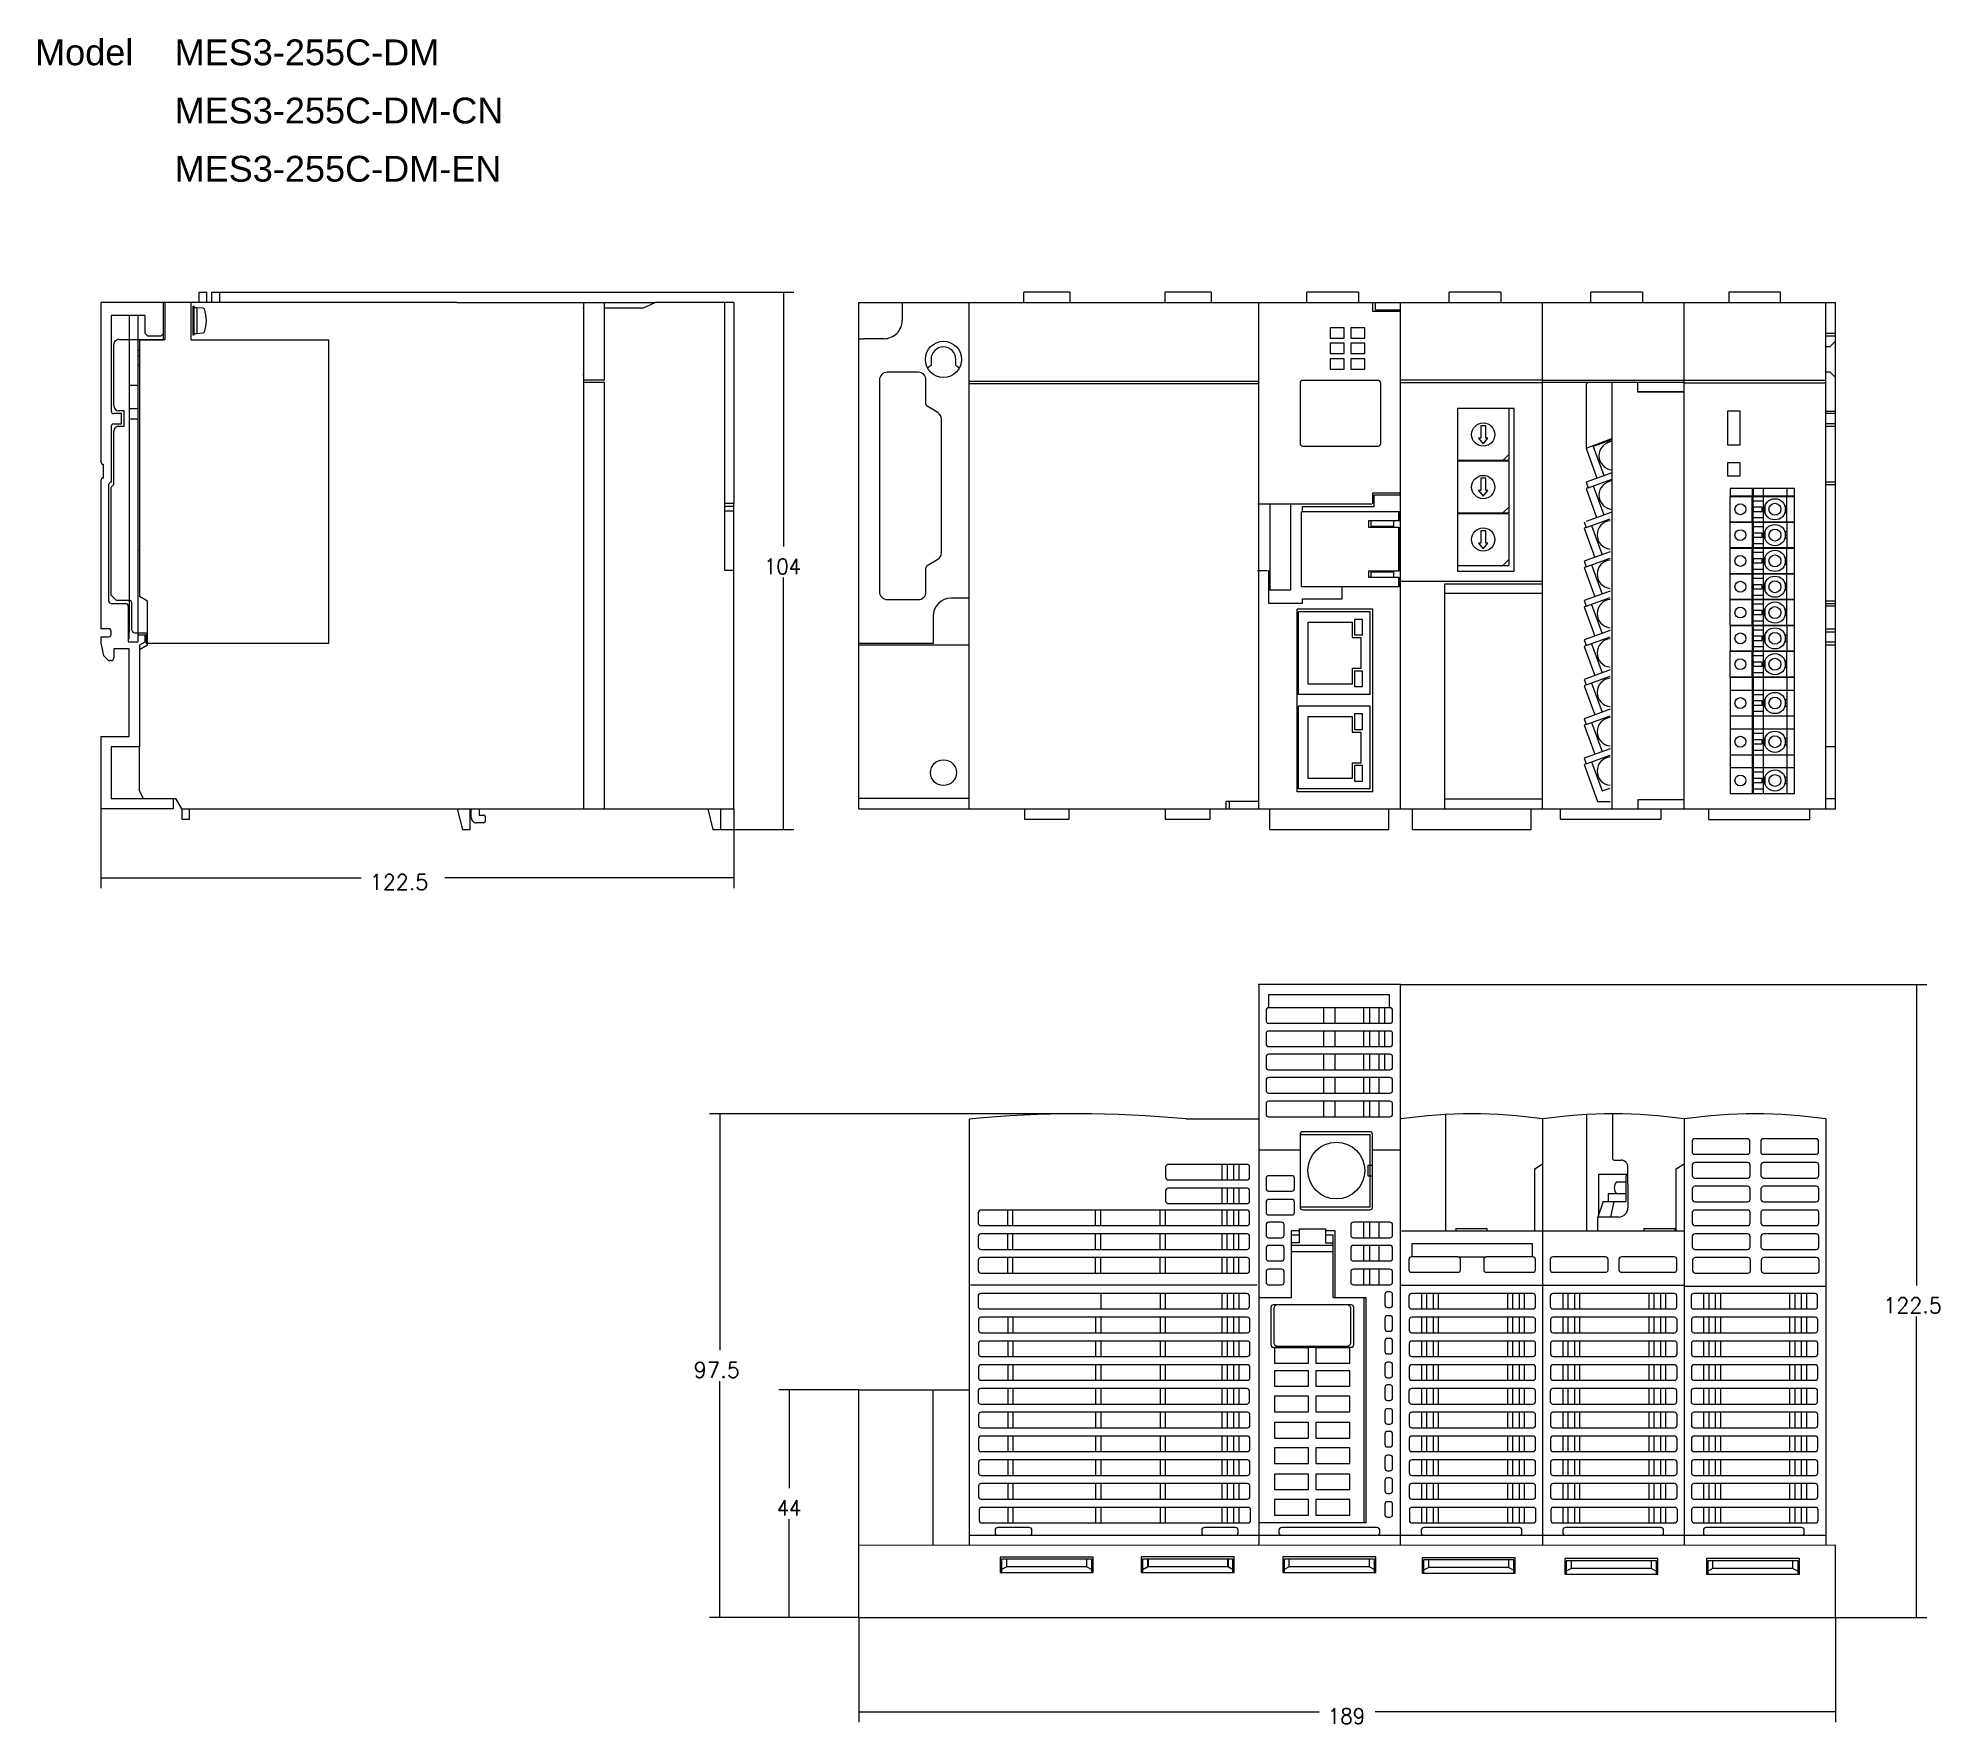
# Model space of a CAD drawing. Header units: millimetres. Extents: x 197 to 565, y 193 to 519.
import ezdxf

# ---------------------------------------------------------------- set-up
doc = ezdxf.new("R2010")
doc.units = ezdxf.units.MM
doc.layers.add('Top$1', color=7, linetype='Continuous', true_color=0xffffff)
doc.styles.add('Arial Unicode MS', font='Arial Unicode MS')
doc.styles.add('ideas_kanji', font='simplex.shx', dxfattribs={"bigfont": 'bigfont.shx'})
doc.dimstyles.get("Standard").update_dxf_attribs({"dimtxt": 0.18, "dimasz": 0.18, "dimexe": 0.18, "dimexo": 0.0625, "dimgap": 0.09, "dimtad": 0, "dimtih": 1, "dimtoh": 1, "dimdec": 4, "dimzin": 0, "dimdsep": 46, "dimtxsty": 'Standard', "dimcen": 0.09, "dimadec": 0, "dimazin": 0, "dimtfac": 1, "dimtdec": 4, "dimtofl": 0, "dimtmove": 0, "dimatfit": 3, "dimfxl": 1, "dimtolj": 1, "dimtzin": 0, "dimarcsym": 0})

msp = doc.modelspace()

# ---------------------------------------------------------------- texts
at = {"layer": 'Top$1', "color": 7, "linetype": 'Continuous', "lineweight": 13, "char_height": 5, "attachment_point": 7, "line_spacing_factor": 1.069626, "style": 'Arial Unicode MS'}
for s, insert in [('\\fArial Unicode MS|b0|i0;\\W1.0000;\\fArial Unicode MS|b0|i0;\\fArial Unicode MS|b0|i0;Model\\fArial Unicode MS|b0|i0;', (196.455901, 513.703857)), ('\\fArial Unicode MS|b0|i0;\\W1.0000;\\fArial Unicode MS|b0|i0;\\fArial Unicode MS|b0|i0;MES3-255C-DM\\fArial Unicode MS|b0|i0;', (223.455901, 513.703857)), ('\\fArial Unicode MS|b0|i0;\\W1.0000;\\fArial Unicode MS|b0|i0;\\fArial Unicode MS|b0|i0;MES3-255C-DM-CN\\fArial Unicode MS|b0|i0;', (223.455901, 502.435729)), ('\\fArial Unicode MS|b0|i0;\\W1.0000;\\fArial Unicode MS|b0|i0;\\fArial Unicode MS|b0|i0;MES3-255C-DM-EN\\fArial Unicode MS|b0|i0;', (223.455901, 491.167602))]:
    msp.add_mtext(s, dxfattribs=dict(at, insert=insert))

# ---------------------------------------------------------------- blocks, each defined once
blk = doc.blocks.new('_U0')
at = {"color": 7, "lineweight": 13, "transparency": 16777216}
for p, q in [((355.908594, 213.312792), (355.908594, 193.041719)), ((544.908594, 213.312792), (544.908594, 193.041719)), ((355.908594, 195.041719), (445.008594, 195.041719)), ((544.908594, 195.041719), (455.808594, 195.041719))]:
    blk.add_line(p, q, dxfattribs=at)
at = {"color": 7, "linetype": 'Continuous', "lineweight": 13, "transparency": 16777216, "insert": (446.667594, 192.708977), "char_height": 3, "attachment_point": 7, "line_spacing_factor": 1.204819, "style": 'ideas_kanji'}
blk.add_mtext('\\W0.9363;189', dxfattribs=at)
blk = doc.blocks.new('_None')
blk = doc.blocks.new('_U1')
at = {"color": 7, "lineweight": 13, "transparency": 16777216}
for p, q in [((209.186359, 369.845194), (209.186359, 354.500379)), ((331.686364, 369.845194), (331.686364, 354.500379)), ((209.186359, 356.500379), (259.577508, 356.500379)), ((331.686364, 356.500379), (275.777508, 356.500379))]:
    blk.add_line(p, q, dxfattribs=at)
at = {"color": 7, "linetype": 'Continuous', "lineweight": 13, "transparency": 16777216, "insert": (261.236508, 354.167637), "char_height": 3, "attachment_point": 7, "line_spacing_factor": 1.204819, "style": 'ideas_kanji'}
blk.add_mtext('\\W0.9799;122.5', dxfattribs=at)
blk = doc.blocks.new('_U2')
at = {"color": 7, "lineweight": 13, "transparency": 16777216}
for p, q in [((398.275025, 310.812948), (326.996681, 310.812948)), ((328.996681, 310.812948), (328.996681, 265.06287)), ((328.996681, 213.312792), (328.996681, 259.06287)), ((355.908594, 213.312792), (326.996681, 213.312792))]:
    blk.add_line(p, q, dxfattribs=at)
at = {"color": 7, "linetype": 'Continuous', "lineweight": 13, "transparency": 16777216, "insert": (323.905681, 259.730128), "char_height": 3, "attachment_point": 7, "line_spacing_factor": 1.204819, "style": 'ideas_kanji'}
blk.add_mtext('\\W0.9985;97.5', dxfattribs=at)
blk = doc.blocks.new('_U3')
at = {"color": 7, "lineweight": 13, "transparency": 16777216}
for p, q in [((355.908594, 257.412804), (340.424907, 257.412804)), ((342.424907, 257.412804), (342.424907, 238.362798)), ((342.424907, 213.312792), (342.424907, 232.362798)), ((355.908594, 213.312792), (340.424907, 213.312792))]:
    blk.add_line(p, q, dxfattribs=at)
at = {"color": 7, "linetype": 'Continuous', "lineweight": 13, "transparency": 16777216, "insert": (340.033907, 233.030056), "char_height": 3, "attachment_point": 7, "line_spacing_factor": 1.204819, "style": 'ideas_kanji'}
blk.add_mtext('\\W0.9163;44', dxfattribs=at)
blk = doc.blocks.new('_U4')
at = {"color": 7, "lineweight": 13, "transparency": 16777216}
for p, q in [((460.711594, 335.812794), (562.635905, 335.812794)), ((560.635905, 335.812794), (560.635905, 277.562793)), ((560.635905, 213.312792), (560.635905, 271.562793)), ((544.908594, 213.312792), (562.635905, 213.312792))]:
    blk.add_line(p, q, dxfattribs=at)
at = {"color": 7, "linetype": 'Continuous', "lineweight": 13, "transparency": 16777216, "insert": (554.194905, 272.230051), "char_height": 3, "attachment_point": 7, "line_spacing_factor": 1.204819, "style": 'ideas_kanji'}
blk.add_mtext('\\W0.9799;122.5', dxfattribs=at)
blk = doc.blocks.new('_U5')
at = {"color": 7, "lineweight": 13, "transparency": 16777216}
for p, q in [((232.186359, 469.845194), (343.335768, 469.845194)), ((341.335768, 469.845194), (341.335768, 420.595194)), ((341.335768, 365.845194), (341.335768, 414.595194)), ((340.988162, 365.845194), (343.335768, 365.845194))]:
    blk.add_line(p, q, dxfattribs=at)
at = {"color": 7, "linetype": 'Continuous', "lineweight": 13, "transparency": 16777216, "insert": (337.594768, 415.262452), "char_height": 3, "attachment_point": 7, "line_spacing_factor": 1.204819, "style": 'ideas_kanji'}
blk.add_mtext('\\W0.9196;104', dxfattribs=at)

# ---------------------------------------------------------------- dimensions: what is measured, and where the dimension line sits
at = {"color": 7, "linetype": 'Continuous', "lineweight": 13}
for base, p1, p2, override, picture, middle in [((341.335768, 365.845194), (232.186359, 469.845194), (329.248854, 365.845194), {"dimtxt": 3, "dimasz": 3.5, "dimexe": 2, "dimexo": 0, "dimgap": 1.5, "dimtih": 1, "dimtoh": 1, "dimdec": 0, "dimlfac": 1, "dimdsep": 44, "dimlunit": 2, "dimtxsty": 'ideas_kanji', "dimblk1": 'None', "dimblk2": 'None', "dimsah": 1, "dimse1": 0, "dimse2": 0, "dimsd1": 0, "dimsd2": 0, "dimclrd": 7, "dimclre": 7, "dimclrt": 7, "dimtol": 0, "dimtm": -0.1, "dimtfac": 1.166667, "dimtdec": 2, "dimtofl": 1, "dimtmove": 0, "dimlwd": 13, "dimlwe": 13}, '_U5', (341.335768, 417.595194)), ((560.635905, 213.312792), (460.711594, 335.812794), (544.908594, 213.312792), {"dimtxt": 3, "dimasz": 3.5, "dimexe": 2, "dimexo": 0, "dimgap": 1.5, "dimtih": 1, "dimtoh": 1, "dimdec": 1, "dimlfac": 1, "dimdsep": 46, "dimlunit": 2, "dimtxsty": 'ideas_kanji', "dimblk1": 'None', "dimblk2": 'None', "dimsah": 1, "dimse1": 0, "dimse2": 0, "dimsd1": 0, "dimsd2": 0, "dimclrd": 7, "dimclre": 7, "dimclrt": 7, "dimtol": 0, "dimtm": -0.1, "dimtfac": 1.166667, "dimtdec": 2, "dimtofl": 1, "dimtmove": 0, "dimlwd": 13, "dimlwe": 13}, '_U4', (560.635905, 274.562793)), ((328.996681, 213.312792), (398.275025, 310.812948), (355.908594, 213.312792), {"dimtxt": 3, "dimasz": 3.5, "dimexe": 2, "dimexo": 0, "dimgap": 1.5, "dimtih": 1, "dimtoh": 1, "dimdec": 1, "dimlfac": 1, "dimdsep": 46, "dimlunit": 2, "dimtxsty": 'ideas_kanji', "dimblk1": 'None', "dimblk2": 'None', "dimsah": 1, "dimse1": 0, "dimse2": 0, "dimsd1": 0, "dimsd2": 0, "dimclrd": 7, "dimclre": 7, "dimclrt": 7, "dimtol": 0, "dimtm": -0.1, "dimtfac": 1.166667, "dimtdec": 2, "dimtofl": 1, "dimtmove": 0, "dimlwd": 13, "dimlwe": 13}, '_U2', (328.996681, 262.06287)), ((342.424907, 213.312792), (355.908594, 257.412804), (355.908594, 213.312792), {"dimtxt": 3, "dimasz": 3.5, "dimexe": 2, "dimexo": 0, "dimgap": 1.5, "dimtih": 1, "dimtoh": 1, "dimdec": 0, "dimlfac": 1, "dimdsep": 44, "dimlunit": 2, "dimtxsty": 'ideas_kanji', "dimblk1": 'None', "dimblk2": 'None', "dimsah": 1, "dimse1": 0, "dimse2": 0, "dimsd1": 0, "dimsd2": 0, "dimclrd": 7, "dimclre": 7, "dimclrt": 7, "dimtol": 0, "dimtm": -0.1, "dimtfac": 1.166667, "dimtdec": 2, "dimtofl": 1, "dimtmove": 0, "dimlwd": 13, "dimlwe": 13}, '_U3', (342.424907, 235.362798))]:
    dim = msp.add_linear_dim(base=base, p1=p1, p2=p2, angle=90, dimstyle='Standard', override=override, dxfattribs=at)
    dim.commit()
    dim.dimension.update_dxf_attribs({"geometry": picture, "text_midpoint": middle, "dimtype": 160})
for base, p1, p2, override, picture, middle in [((331.686364, 356.500379), (209.186359, 369.845194), (331.686364, 369.845194), {"dimtxt": 3, "dimasz": 3.5, "dimexe": 2, "dimexo": 0, "dimgap": 1.5, "dimtih": 1, "dimtoh": 1, "dimdec": 1, "dimlfac": 1, "dimdsep": 46, "dimlunit": 2, "dimtxsty": 'ideas_kanji', "dimblk1": 'None', "dimblk2": 'None', "dimsah": 1, "dimse1": 0, "dimse2": 0, "dimsd1": 0, "dimsd2": 0, "dimclrd": 7, "dimclre": 7, "dimclrt": 7, "dimtol": 0, "dimtm": -0.1, "dimtfac": 1.166667, "dimtdec": 2, "dimtofl": 1, "dimtmove": 0, "dimlwd": 13, "dimlwe": 13}, '_U1', (267.677508, 356.500379)), ((544.908594, 195.041719), (355.908594, 213.312792), (544.908594, 213.312792), {"dimtxt": 3, "dimasz": 3.5, "dimexe": 2, "dimexo": 0, "dimgap": 1.5, "dimtih": 1, "dimtoh": 1, "dimdec": 0, "dimlfac": 1, "dimdsep": 44, "dimlunit": 2, "dimtxsty": 'ideas_kanji', "dimblk1": 'None', "dimblk2": 'None', "dimsah": 1, "dimse1": 0, "dimse2": 0, "dimsd1": 0, "dimsd2": 0, "dimclrd": 7, "dimclre": 7, "dimclrt": 7, "dimtol": 0, "dimtm": -0.1, "dimtfac": 1.166667, "dimtdec": 2, "dimtofl": 1, "dimtmove": 0, "dimlwd": 13, "dimlwe": 13}, '_U0', (450.408594, 195.041719))]:
    dim = msp.add_linear_dim(base=base, p1=p1, p2=p2, dimstyle='Standard', override=override, dxfattribs=at)
    dim.commit()
    dim.dimension.update_dxf_attribs({"geometry": picture, "text_midpoint": middle, "dimtype": 160})

# ---------------------------------------------------------------- linework, layer by layer
at = {"color": 7, "linetype": 'Continuous', "lineweight": 18}
msp.add_line((329.248854, 365.845194), (340.988162, 365.845194), dxfattribs=at)
at = {"layer": 'Top$1', "color": 7, "linetype": 'Continuous', "lineweight": 18}
for p, q in [((221.286359, 467.845194), (209.186359, 467.845194)), ((209.186359, 467.845194), (209.186359, 437.045194)), ((227.786357, 467.845194), (221.286357, 467.845194)), ((221.286359, 460.645194), (221.286359, 467.845194)), ((221.606359, 460.694524), (221.606359, 467.894524)), ((226.686359, 460.645194), (226.686359, 467.845194)), ((278.082624, 467.845194), (227.786359, 467.845194)), ((228.186359, 467.845194), (228.186359, 469.845194)), ((228.186359, 469.845194), (229.686359, 469.845194)), ((229.686359, 467.845194), (229.686359, 469.845194)), ((230.686359, 467.845194), (230.686359, 469.845194)), ((230.686359, 469.845194), (232.186359, 469.845194)), ((232.186359, 467.845194), (232.186359, 469.845194)), ((278.082624, 467.845194), (316.472814, 467.845194)), ((302.586364, 467.845194), (302.586364, 369.845194)), ((306.686364, 452.845194), (306.686364, 467.845194)), ((314.226784, 466.845194), (316.472814, 467.845194)), ((329.886354, 467.845194), (316.472814, 467.845194)), ((329.886354, 467.845194), (329.886354, 416.045194)), ((331.686364, 467.845194), (329.886354, 467.845194)), ((331.686364, 467.845194), (331.686364, 428.945194)), ((355.908594, 369.845194), (355.908594, 467.845194)), ((355.908594, 467.845194), (544.908594, 467.845194)), ((364.275264, 467.845194), (364.275264, 464.345194)), ((377.275264, 369.845194), (377.275264, 467.845194)), ((396.720264, 469.845194), (387.820264, 469.845194)), ((387.820264, 467.845194), (387.820264, 469.845194)), ((396.720264, 469.845194), (396.720264, 467.845194)), ((424.075264, 469.845194), (415.175264, 469.845194)), ((415.175264, 467.845194), (415.175264, 469.845194)), ((424.075264, 469.845194), (424.075264, 467.845194)), ((433.311594, 369.845194), (433.311594, 467.845194)), ((452.611594, 469.845194), (442.611594, 469.845194)), ((442.611594, 467.845194), (442.611594, 469.845194)), ((452.611594, 469.845194), (452.611594, 467.845194)), ((455.411594, 466.105194), (455.411594, 467.845194)), ((455.911594, 466.345194), (455.911594, 467.845194)), ((460.711594, 369.845194), (460.711594, 467.845194)), ((480.157094, 469.845194), (470.157094, 469.845194)), ((470.157094, 467.845194), (470.157094, 469.845194)), ((480.157094, 469.845194), (480.157094, 467.845194)), ((488.256904, 369.845194), (488.256904, 467.845194)), ((507.557094, 469.845194), (497.557094, 469.845194)), ((497.557094, 467.845194), (497.557094, 469.845194)), ((507.557094, 469.845194), (507.557094, 467.845194)), ((515.657094, 369.845194), (515.657094, 467.845194)), ((534.282094, 469.845194), (524.282094, 469.845194)), ((524.282094, 469.845194), (524.282094, 467.845194)), ((534.282094, 467.845194), (534.282094, 469.845194)), ((543.057094, 369.845194), (543.057094, 467.845194)), ((544.908594, 369.845194), (544.908594, 467.845194)), ((211.186359, 465.345194), (211.186359, 446.845194)), ((217.786359, 465.345194), (211.186359, 465.345194)), ((214.686359, 465.345194), (214.686359, 451.845194)), ((216.386359, 451.845194), (216.386359, 465.345194)), ((217.786359, 461.845194), (217.786359, 465.345194)), ((227.266359, 467.098624), (226.966359, 467.098624)), ((226.966359, 467.098624), (226.966359, 461.598624)), ((227.266359, 461.598624), (227.266359, 467.098624)), ((227.766359, 466.848624), (227.266359, 466.848624)), ((228.989538, 466.741614), (227.766359, 466.848624)), ((227.766359, 466.848624), (227.766363, 461.848624)), ((302.586364, 466.845194), (302.486354, 466.845194)), ((306.686364, 466.845194), (314.226784, 466.845194)), ((460.711594, 466.105194), (455.411594, 466.105194)), ((460.711594, 466.345194), (455.911594, 466.345194)), ((212.686369, 460.694524), (221.606359, 460.694524)), ((216.686359, 460.645194), (216.686359, 410.925274)), ((216.686359, 460.645194), (221.286359, 460.645194)), ((218.286359, 461.345194), (217.786359, 461.845194)), ((220.786359, 461.345194), (218.286359, 461.345194)), ((221.286359, 461.845194), (220.786359, 461.345194)), ((226.686359, 460.645194), (253.286359, 460.645194)), ((226.966359, 461.598624), (227.266359, 461.598624)), ((227.266359, 461.848624), (227.766359, 461.848624)), ((227.766363, 461.848624), (228.989534, 461.955644)), ((253.286371, 401.894514), (253.286371, 460.654514)), ((355.908594, 460.845194), (356.775264, 460.845194)), ((360.775264, 460.845194), (356.775264, 460.845194)), ((449.811594, 462.961854), (447.111594, 462.961854)), ((447.111594, 462.961854), (447.111594, 460.961854)), ((447.111594, 460.961854), (449.811594, 460.961854)), ((449.811594, 460.961854), (449.811594, 462.961854)), ((451.111594, 462.961854), (451.111594, 460.961854)), ((453.811594, 462.961854), (451.111594, 462.961854)), ((451.111594, 460.961854), (453.811594, 460.961854)), ((453.811594, 460.961854), (453.811594, 462.961854)), ((544.908594, 461.845194), (543.057094, 461.845194)), ((544.908594, 461.345194), (543.057094, 461.345194)), ((543.908594, 459.345194), (544.908594, 460.345184)), ((211.686368, 447.894524), (211.686368, 459.694514)), ((216.686359, 458.545194), (216.386359, 458.545194)), ((216.686359, 457.545194), (216.386359, 457.545194)), ((369.875264, 456.845194), (369.875264, 455.651764)), ((374.675264, 455.651764), (374.675264, 456.845194)), ((449.811594, 459.961854), (447.111594, 459.961854)), ((447.111594, 459.961854), (447.111594, 457.961854)), ((447.111594, 457.961854), (449.811594, 457.961854)), ((449.811594, 456.961854), (447.111594, 456.961854)), ((447.111594, 456.961854), (447.111594, 454.961854)), ((449.811594, 457.961854), (449.811594, 459.961854)), ((449.811594, 454.961854), (449.811594, 456.961854)), ((453.811594, 459.961854), (451.111594, 459.961854)), ((451.111594, 459.961854), (451.111594, 457.961854)), ((451.111594, 457.961854), (453.811594, 457.961854)), ((453.811594, 456.961854), (451.111594, 456.961854)), ((451.111594, 456.961854), (451.111594, 454.961854)), ((453.811594, 457.961854), (453.811594, 459.961854)), ((453.811594, 454.961854), (453.811594, 456.961854)), ((543.057094, 459.345194), (543.908594, 459.345194)), ((216.686359, 455.683194), (216.386359, 455.670194)), ((302.586364, 453.845194), (302.486354, 453.845194)), ((306.686364, 452.845194), (302.586364, 452.845194)), ((359.895264, 452.845194), (359.895264, 411.845194)), ((367.395264, 454.345194), (361.395254, 454.345194)), ((368.895264, 448.192724), (368.895264, 452.845194)), ((447.111594, 454.961854), (449.811594, 454.961854)), ((451.111594, 454.961854), (453.811594, 454.961854)), ((488.257094, 452.845194), (460.711594, 452.845194)), ((488.257094, 452.845194), (515.657094, 452.845194)), ((515.657094, 452.828194), (543.057094, 452.828194)), ((543.908594, 454.345194), (543.057094, 454.345194)), ((544.908594, 453.345194), (543.908594, 454.345194)), ((214.686359, 451.845194), (214.686359, 447.345194)), ((214.686359, 451.845194), (216.386359, 451.845194)), ((216.386359, 447.345194), (216.386359, 451.845194)), ((306.686364, 452.345194), (302.586364, 452.345194)), ((306.686364, 369.845194), (306.686364, 452.345194)), ((433.311594, 452.591614), (377.275264, 452.591614)), ((433.311594, 452.091614), (377.275264, 452.091614)), ((441.311594, 452.261854), (441.311594, 440.561854)), ((456.411594, 452.761854), (441.811594, 452.761854)), ((456.911594, 440.561854), (456.911594, 452.261854)), ((460.711594, 452.345194), (488.257094, 452.345194)), ((506.647094, 452.345194), (488.257094, 452.345194)), ((496.647094, 451.835194), (496.647094, 439.679714)), ((501.657094, 452.335194), (497.147094, 452.335194)), ((501.657094, 452.335194), (501.657094, 369.845194)), ((506.647094, 452.335194), (501.657094, 452.335194)), ((515.657094, 452.345194), (506.647094, 452.345194)), ((506.647094, 452.335194), (506.647094, 452.345194)), ((506.647094, 450.495194), (506.647094, 452.335194)), ((515.657094, 450.564014), (506.647094, 450.564014)), ((515.657094, 450.495194), (506.647094, 450.495194)), ((515.657094, 452.328194), (543.057094, 452.328194)), ((213.186359, 446.345194), (211.686359, 446.345194)), ((213.686366, 446.894524), (212.686366, 446.894524)), ((213.186359, 444.345194), (213.186359, 446.345194)), ((213.686366, 443.894524), (213.686366, 446.894524)), ((214.686359, 447.345194), (216.386359, 447.345194)), ((214.686359, 447.345194), (214.686359, 445.345194)), ((216.386359, 445.345194), (216.386359, 447.345194)), ((371.169284, 446.540324), (369.137254, 447.764434)), ((482.757094, 447.345194), (471.757094, 447.345194)), ((471.757094, 447.345194), (471.757094, 415.845194)), ((481.757094, 438.490194), (481.757094, 447.345194)), ((482.757094, 415.845194), (482.757094, 447.345194)), ((526.507094, 446.828194), (524.007094, 446.828194)), ((524.007094, 446.828194), (524.007094, 440.328194)), ((526.507094, 440.328194), (526.507094, 446.828194)), ((543.057094, 446.845194), (544.908594, 446.845194)), ((544.908594, 446.345194), (543.057094, 446.345194)), ((211.186359, 443.845194), (211.186359, 433.045194)), ((211.686359, 444.345194), (213.186359, 444.345194)), ((211.686365, 432.594514), (211.686365, 442.894524)), ((212.686366, 443.894524), (213.686366, 443.894524)), ((214.686359, 445.345194), (214.686359, 404.045194)), ((214.686359, 445.345194), (216.386359, 445.345194)), ((216.386359, 404.045194), (216.386359, 445.345194)), ((371.895264, 419.434934), (371.895264, 445.255454)), ((476.257094, 443.990194), (476.257094, 441.590194)), ((477.257094, 443.990194), (476.257094, 443.990194)), ((477.257094, 441.590194), (477.257094, 443.990194)), ((544.908594, 444.345194), (543.057094, 444.345194)), ((544.908594, 443.845194), (543.057094, 443.845194)), ((441.811594, 440.061854), (456.411594, 440.061854)), ((476.257094, 441.590194), (475.857094, 441.590194)), ((475.857094, 441.590194), (476.757094, 440.517614)), ((476.757094, 440.517614), (477.657094, 441.590194)), ((477.657094, 441.590194), (477.257094, 441.590194)), ((481.757094, 438.490194), (480.612094, 437.345194)), ((481.757094, 437.345194), (481.757094, 438.490194)), ((496.647094, 439.679714), (501.657094, 441.503204)), ((496.647094, 439.679714), (498.765644, 433.859064)), ((501.657094, 441.296534), (498.056404, 439.985984)), ((498.056404, 439.985984), (500.108524, 434.347834)), ((524.007094, 440.328194), (526.507094, 440.328194)), ((209.186359, 436.983194), (209.186359, 437.045194)), ((209.686359, 433.868064), (209.686359, 436.545194)), ((471.757094, 437.345194), (480.612094, 437.345194)), ((481.757094, 437.130194), (471.757094, 437.130194)), ((480.612094, 437.345194), (481.757094, 437.345194)), ((481.757094, 428.330194), (481.757094, 437.130194)), ((501.657094, 434.911464), (496.657094, 433.091614)), ((526.507094, 436.828194), (524.007094, 436.828194)), ((524.007094, 436.828194), (524.007094, 434.328194)), ((526.507094, 434.328194), (526.507094, 436.828194)), ((209.186359, 433.368064), (209.186359, 404.695194)), ((210.686359, 432.545194), (210.686359, 410.095194)), ((211.186361, 411.194524), (211.186361, 432.094524)), ((211.186363, 432.094524), (211.686364, 432.594514)), ((455.361594, 431.011854), (460.661594, 431.011854)), ((455.361594, 428.861854), (455.361594, 431.011854)), ((460.661594, 430.611854), (460.661594, 431.011854)), ((475.857094, 431.430194), (476.757094, 430.357614)), ((476.257094, 431.430194), (475.857094, 431.430194)), ((476.257094, 433.830194), (476.257094, 431.430194)), ((477.257094, 433.830194), (476.257094, 433.830194)), ((476.757094, 430.357614), (477.657094, 431.430194)), ((477.257094, 431.430194), (477.257094, 433.830194)), ((477.657094, 431.430194), (477.257094, 431.430194)), ((497.053994, 432.001134), (496.652404, 431.854974)), ((496.652404, 431.854974), (498.695804, 426.213644)), ((496.657094, 433.091614), (497.053994, 432.001134)), ((497.053994, 432.001134), (501.657094, 433.676534)), ((498.056404, 432.365984), (500.108524, 426.727834)), ((524.007094, 434.328194), (526.507094, 434.328194)), ((537.032094, 431.828194), (524.532094, 431.828194)), ((524.532094, 431.828194), (524.532094, 430.328194)), ((528.807094, 431.828194), (528.807094, 430.328194)), ((529.007094, 431.828194), (529.007094, 430.328194)), ((531.007094, 430.328194), (531.007094, 431.828194)), ((535.507094, 431.828194), (535.507094, 430.328194)), ((537.007094, 430.328194), (537.007094, 431.828194)), ((537.032094, 430.328194), (537.032094, 431.828194)), ((544.908594, 433.045194), (543.057094, 433.045194)), ((544.908594, 432.545194), (543.057094, 432.545194)), ((331.686364, 428.945194), (329.886354, 428.945194)), ((329.886354, 428.445194), (331.686364, 428.445194)), ((331.686364, 427.445194), (329.886354, 427.445194)), ((331.686364, 428.445194), (331.686364, 428.945194)), ((331.686364, 427.445194), (331.686364, 428.445194)), ((331.686364, 416.045194), (331.686364, 427.445194)), ((433.075264, 428.861854), (455.175264, 428.861854)), ((435.461594, 428.861854), (435.461594, 412.146854)), ((439.461594, 428.861854), (439.461594, 412.146854)), ((441.561594, 412.861854), (441.561594, 427.361854)), ((441.561594, 427.361854), (441.761594, 427.361854)), ((441.761594, 428.361854), (455.661594, 428.361854)), ((441.761594, 427.361854), (441.761594, 428.361854)), ((460.661594, 427.361854), (441.761594, 427.361854)), ((455.661594, 430.611854), (460.661594, 430.611854)), ((455.661594, 428.361854), (455.661594, 430.611854)), ((460.361594, 427.361854), (460.361594, 425.561854)), ((460.411594, 427.339294), (460.411594, 425.539294)), ((471.757094, 427.130194), (480.557094, 427.130194)), ((481.757094, 428.330194), (480.557094, 427.130194)), ((480.557094, 427.130194), (481.757094, 427.130194)), ((481.757094, 427.130194), (481.757094, 428.330194)), ((501.657094, 427.291464), (496.657094, 425.471614)), ((537.032094, 430.345194), (524.532094, 430.345194)), ((524.532094, 430.328194), (537.032094, 430.328194)), ((524.532094, 425.345194), (524.532094, 430.328194)), ((528.807094, 425.329604), (528.807094, 430.328194)), ((529.007094, 425.329604), (529.007094, 430.328194)), ((531.007094, 429.428194), (529.007094, 429.428194)), ((530.724094, 428.228194), (529.024094, 428.228194)), ((529.024094, 428.228194), (529.024094, 427.428194)), ((529.024094, 427.428194), (530.724094, 427.428194)), ((530.724094, 427.428194), (530.724094, 428.228194)), ((531.007094, 425.329604), (531.007094, 430.328194)), ((531.307094, 428.428194), (531.007094, 428.428194)), ((531.007094, 427.228194), (531.307094, 427.228194)), ((531.307094, 427.228194), (531.307094, 428.428194)), ((535.507094, 428.428194), (535.207094, 428.428194)), ((535.207094, 428.428194), (535.207094, 427.228194)), ((535.207094, 427.228194), (535.507094, 427.228194)), ((535.507094, 425.329604), (535.507094, 430.328194)), ((537.007094, 425.329604), (537.007094, 430.328194)), ((537.032094, 425.345194), (537.032094, 430.328194)), ((460.361594, 425.561854), (454.561594, 425.561854)), ((454.561594, 425.561854), (454.561594, 424.361854)), ((454.561594, 424.361854), (460.361594, 424.361854)), ((455.061594, 424.511854), (455.061594, 425.561854)), ((459.361594, 424.511854), (455.061594, 424.511854)), ((459.361594, 425.561854), (459.361594, 424.511854)), ((459.411594, 425.539294), (459.411594, 424.489294)), ((460.361594, 424.361854), (460.361594, 415.861854)), ((460.411594, 424.339294), (460.411594, 415.839294)), ((481.757094, 426.970194), (471.757094, 426.970194)), ((476.257094, 423.670194), (476.257094, 421.270194)), ((477.257094, 423.670194), (476.257094, 423.670194)), ((477.257094, 421.270194), (477.257094, 423.670194)), ((481.757094, 418.170194), (481.757094, 426.970194)), ((496.705494, 424.297804), (496.303904, 424.151634)), ((496.303904, 424.151634), (498.347774, 418.510484)), ((496.308594, 425.388274), (496.705494, 424.297804)), ((496.705494, 424.297804), (501.308594, 425.973194)), ((497.707904, 424.662654), (499.760024, 419.024494)), ((524.532094, 425.345194), (537.032094, 425.345194)), ((537.032094, 425.328194), (524.532094, 425.328194)), ((524.532094, 420.348024), (524.532094, 425.328194)), ((529.007094, 425.329604), (528.807094, 425.329604)), ((528.807094, 425.329604), (528.807094, 420.329604)), ((529.007094, 426.228194), (531.007094, 426.228194)), ((531.007094, 425.329604), (529.007094, 425.329604)), ((529.007094, 425.329604), (529.007094, 420.329604)), ((531.007094, 424.429604), (529.007094, 424.429604)), ((531.007094, 420.329604), (531.007094, 425.329604)), ((531.307094, 423.429604), (531.007094, 423.429604)), ((531.307094, 422.229604), (531.307094, 423.429604)), ((535.507094, 423.429604), (535.207094, 423.429604)), ((535.207094, 423.429604), (535.207094, 422.229604)), ((537.007094, 425.329604), (535.507094, 425.329604)), ((535.507094, 425.329604), (535.507094, 420.329604)), ((537.007094, 420.329604), (537.007094, 425.329604)), ((537.032094, 420.348024), (537.032094, 425.328194)), ((216.686359, 419.845194), (216.386359, 419.882194)), ((476.257094, 421.270194), (475.857094, 421.270194)), ((475.857094, 421.270194), (476.757094, 420.197614)), ((476.757094, 420.197614), (477.657094, 421.270194)), ((477.657094, 421.270194), (477.257094, 421.270194)), ((537.032094, 420.348024), (524.532094, 420.348024)), ((524.532094, 415.349444), (524.532094, 420.348024)), ((524.532094, 420.328194), (537.032094, 420.328194)), ((529.007094, 420.331024), (528.807094, 420.331024)), ((528.807094, 420.329604), (529.007094, 420.329604)), ((528.807094, 415.332444), (528.807094, 420.329604)), ((529.007094, 421.229604), (531.007094, 421.229604)), ((531.007094, 420.331024), (529.007094, 420.331024)), ((529.007094, 420.329604), (531.007094, 420.329604)), ((529.007094, 415.332444), (529.007094, 420.329604)), ((530.724094, 423.229604), (529.024094, 423.229604)), ((529.024094, 423.229604), (529.024094, 422.429604)), ((529.024094, 422.429604), (530.724094, 422.429604)), ((530.724094, 422.429604), (530.724094, 423.229604)), ((531.007094, 422.229604), (531.307094, 422.229604)), ((531.007094, 415.332444), (531.007094, 420.329604)), ((535.207094, 422.229604), (535.507094, 422.229604)), ((537.007094, 420.331024), (535.507094, 420.331024)), ((535.507094, 420.329604), (537.007094, 420.329604)), ((535.507094, 415.332444), (535.507094, 420.329604)), ((537.007094, 415.332444), (537.007094, 420.329604)), ((537.032094, 415.349444), (537.032094, 420.348024)), ((329.886354, 416.045194), (331.686364, 416.045194)), ((331.686364, 369.845194), (331.686364, 416.045194)), ((368.895264, 411.845194), (368.895264, 416.497654)), ((369.137254, 416.925944), (371.169284, 418.150064)), ((471.757094, 416.970194), (480.557094, 416.970194)), ((481.757094, 418.170194), (480.557094, 416.970194)), ((480.557094, 416.970194), (481.757094, 416.970194)), ((481.757094, 416.970194), (481.757094, 418.170194)), ((496.705494, 416.677804), (496.303904, 416.531634)), ((496.303904, 416.531634), (498.347774, 410.890484)), ((501.308594, 419.588134), (496.308594, 417.768274)), ((496.308594, 417.768274), (496.705494, 416.677804)), ((496.705494, 416.677804), (501.308594, 418.353194)), ((497.707904, 417.042654), (499.760024, 411.404494)), ((531.007094, 419.431024), (529.007094, 419.431024)), ((529.007094, 416.231024), (531.007094, 416.231024)), ((530.724094, 418.231024), (529.024094, 418.231024)), ((529.024094, 418.231024), (529.024094, 417.431024)), ((529.024094, 417.431024), (530.724094, 417.431024)), ((530.724094, 417.431024), (530.724094, 418.231024)), ((531.307094, 418.431024), (531.007094, 418.431024)), ((531.007094, 417.231024), (531.307094, 417.231024)), ((531.307094, 417.231024), (531.307094, 418.431024)), ((535.507094, 418.431024), (535.207094, 418.431024)), ((535.207094, 418.431024), (535.207094, 417.231024)), ((535.207094, 417.231024), (535.507094, 417.231024)), ((433.075264, 415.961854), (434.975264, 415.961854)), ((435.161594, 415.961854), (435.161594, 409.661854)), ((441.561594, 412.861854), (449.461594, 412.861854)), ((449.461594, 412.861854), (460.661594, 412.861854)), ((449.461594, 410.461854), (449.461594, 412.861854)), ((460.361594, 415.861854), (454.561594, 415.861854)), ((454.561594, 415.861854), (454.561594, 414.661854)), ((454.561594, 414.661854), (460.361594, 414.661854)), ((455.061594, 415.711854), (459.361594, 415.711854)), ((455.061594, 414.661854), (455.061594, 415.711854)), ((459.361594, 415.711854), (459.361594, 414.661854)), ((459.411594, 415.689294), (459.411594, 414.639294)), ((460.361594, 414.661854), (460.361594, 412.861854)), ((460.411594, 414.639294), (460.411594, 412.839294)), ((488.257094, 413.845194), (460.711594, 413.845194)), ((469.257094, 413.345194), (469.257094, 411.495194)), ((488.257094, 413.345194), (469.257094, 413.345194)), ((471.757094, 415.845194), (482.757094, 415.845194)), ((537.032094, 415.349444), (524.532094, 415.349444)), ((524.532094, 410.350854), (524.532094, 415.349444)), ((524.532094, 415.348024), (537.032094, 415.348024)), ((529.007094, 415.332444), (528.807094, 415.332444)), ((528.807094, 410.333854), (528.807094, 415.332444)), ((528.807094, 415.331024), (529.007094, 415.331024)), ((531.007094, 415.332444), (529.007094, 415.332444)), ((529.007094, 410.333854), (529.007094, 415.332444)), ((529.007094, 415.331024), (531.007094, 415.331024)), ((531.007094, 414.432444), (529.007094, 414.432444)), ((530.724094, 413.232444), (529.024094, 413.232444)), ((529.024094, 413.232444), (529.024094, 412.432444)), ((529.024094, 412.432444), (530.724094, 412.432444)), ((530.724094, 412.432444), (530.724094, 413.232444)), ((531.007094, 410.333854), (531.007094, 415.332444)), ((531.307094, 413.432444), (531.007094, 413.432444)), ((531.307094, 412.232444), (531.307094, 413.432444)), ((535.507094, 413.432444), (535.207094, 413.432444)), ((535.207094, 413.432444), (535.207094, 412.232444)), ((537.007094, 415.332444), (535.507094, 415.332444)), ((535.507094, 410.333854), (535.507094, 415.332444)), ((535.507094, 415.331024), (537.007094, 415.331024)), ((537.007094, 410.333854), (537.007094, 415.332444)), ((537.032094, 410.350854), (537.032094, 415.349444)), ((212.186359, 410.194514), (211.186359, 411.194524)), ((211.186359, 409.595194), (213.986359, 409.595194)), ((214.68636, 410.194524), (212.186359, 410.194524)), ((214.486359, 409.095194), (214.486359, 402.144514)), ((215.18636, 404.494514), (215.18636, 409.694524)), ((218.186359, 410.059254), (216.686359, 410.925274)), ((218.186359, 401.559254), (218.186359, 410.059254)), ((361.395254, 410.345194), (367.395264, 410.345194)), ((377.275264, 410.645194), (373.775264, 410.645194)), ((435.161594, 409.661854), (441.761594, 409.661854)), ((439.461594, 412.146854), (435.461594, 412.146854)), ((441.761594, 410.461854), (449.461594, 410.461854)), ((441.761594, 409.661854), (441.761594, 410.461854)), ((488.257094, 411.495194), (469.257094, 411.495194)), ((469.257094, 411.495194), (469.257094, 371.695194)), ((496.705494, 409.057804), (496.303904, 408.911634)), ((496.303904, 408.911634), (498.347304, 403.270304)), ((501.308594, 411.968134), (496.308594, 410.148274)), ((496.308594, 410.148274), (496.705494, 409.057804)), ((496.705494, 409.057804), (501.308594, 410.733194)), ((497.707904, 409.422654), (499.760024, 403.784494)), ((537.032094, 410.350854), (524.532094, 410.350854)), ((524.532094, 405.352274), (524.532094, 410.350854)), ((524.532094, 410.349444), (537.032094, 410.349444)), ((529.007094, 410.333854), (528.807094, 410.333854)), ((528.807094, 405.335274), (528.807094, 410.333854)), ((528.807094, 410.332444), (529.007094, 410.332444)), ((529.007094, 411.232444), (531.007094, 411.232444)), ((531.007094, 410.333854), (529.007094, 410.333854)), ((529.007094, 405.335274), (529.007094, 410.333854)), ((529.007094, 410.332444), (531.007094, 410.332444)), ((531.007094, 409.433854), (529.007094, 409.433854)), ((531.007094, 412.232444), (531.307094, 412.232444)), ((531.007094, 405.335274), (531.007094, 410.333854)), ((535.207094, 412.232444), (535.507094, 412.232444)), ((537.007094, 410.333854), (535.507094, 410.333854)), ((535.507094, 405.335274), (535.507094, 410.333854)), ((535.507094, 410.332444), (537.007094, 410.332444)), ((537.007094, 405.335274), (537.007094, 410.333854)), ((537.032094, 405.352274), (537.032094, 410.350854)), ((543.057094, 410.095194), (544.908594, 410.095194)), ((543.057094, 409.595194), (544.908594, 409.595194)), ((544.908594, 409.095194), (543.057094, 409.095194)), ((370.275264, 407.145194), (370.275264, 401.845194)), ((440.761594, 373.161854), (440.761594, 408.501854)), ((455.361594, 408.501854), (440.761594, 408.501854)), ((441.021594, 392.001854), (441.021594, 408.001854)), ((454.861594, 408.001854), (441.021594, 408.001854)), ((442.861594, 394.001854), (442.861594, 406.001854)), ((442.861594, 406.001854), (451.361594, 406.001854)), ((451.361594, 406.001854), (451.361594, 403.001854)), ((453.361594, 406.501854), (451.861594, 406.501854)), ((451.861594, 406.501854), (451.861594, 403.501854)), ((453.361594, 403.501854), (453.361594, 406.501854)), ((454.861594, 392.001854), (454.861594, 408.001854)), ((455.361594, 373.161854), (455.361594, 408.501854)), ((537.032094, 405.352274), (524.532094, 405.352274)), ((524.532094, 405.352274), (524.532094, 400.352274)), ((524.532094, 405.350854), (537.032094, 405.350854)), ((529.007094, 405.335274), (528.807094, 405.335274)), ((528.807094, 405.335274), (528.807094, 400.335274)), ((528.807094, 405.333854), (529.007094, 405.333854)), ((529.007094, 406.233854), (531.007094, 406.233854)), ((531.007094, 405.335274), (529.007094, 405.335274)), ((529.007094, 405.335274), (529.007094, 400.335274)), ((529.007094, 405.333854), (531.007094, 405.333854)), ((530.724094, 408.233854), (529.024094, 408.233854)), ((529.024094, 408.233854), (529.024094, 407.433854)), ((529.024094, 407.433854), (530.724094, 407.433854)), ((530.724094, 407.433854), (530.724094, 408.233854)), ((531.307094, 408.433854), (531.007094, 408.433854)), ((531.007094, 407.233854), (531.307094, 407.233854)), ((531.007094, 400.335274), (531.007094, 405.335274)), ((531.307094, 407.233854), (531.307094, 408.433854)), ((535.507094, 408.433854), (535.207094, 408.433854)), ((535.207094, 408.433854), (535.207094, 407.233854)), ((535.207094, 407.233854), (535.507094, 407.233854)), ((537.007094, 405.335274), (535.507094, 405.335274)), ((535.507094, 405.335274), (535.507094, 400.335274)), ((535.507094, 405.333854), (537.007094, 405.333854)), ((537.007094, 400.335274), (537.007094, 405.335274)), ((537.032094, 400.352274), (537.032094, 405.352274)), ((210.686359, 404.695194), (209.186359, 404.695194)), ((209.186359, 403.145194), (210.686359, 403.145194)), ((209.186359, 403.145194), (209.186359, 401.933864)), ((209.186359, 401.933864), (209.686359, 399.545194)), ((211.186359, 403.645194), (211.186359, 404.195194)), ((214.486359, 402.144514), (216.411359, 402.144514)), ((214.686359, 402.745194), (214.686359, 404.045194)), ((215.743502, 403.908804), (217.900645, 403.908804)), ((216.386359, 402.169514), (216.386359, 404.045194)), ((216.526359, 403.494514), (217.686359, 403.494514)), ((217.686359, 402.122544), (216.686359, 401.545194)), ((216.686359, 400.693224), (218.186359, 401.559254)), ((216.686359, 401.545194), (216.686359, 381.845194)), ((217.686359, 403.494514), (217.686359, 402.122544)), ((217.925645, 403.908804), (217.925645, 401.867854)), ((217.966359, 401.894514), (253.286371, 401.894514)), ((370.275264, 401.845194), (355.908594, 401.845194)), ((377.275264, 401.545194), (355.908594, 401.545194)), ((451.361594, 403.001854), (453.061594, 403.001854)), ((451.861594, 403.501854), (453.361594, 403.501854)), ((453.061594, 403.001854), (453.061594, 397.001854)), ((496.705494, 401.437804), (496.303904, 401.291634)), ((496.303904, 401.291634), (498.356024, 395.653484)), ((501.308594, 404.348134), (496.308594, 402.528274)), ((496.308594, 402.528274), (496.705494, 401.437804)), ((496.705494, 401.437804), (501.308594, 403.113194)), ((497.707904, 401.802654), (499.760024, 396.164494)), ((531.007094, 404.435274), (529.007094, 404.435274)), ((530.724094, 403.235274), (529.024094, 403.235274)), ((529.024094, 403.235274), (529.024094, 402.435274)), ((529.024094, 402.435274), (530.724094, 402.435274)), ((530.724094, 402.435274), (530.724094, 403.235274)), ((531.307094, 403.435274), (531.007094, 403.435274)), ((531.007094, 402.235274), (531.307094, 402.235274)), ((531.307094, 402.235274), (531.307094, 403.435274)), ((535.507094, 403.435274), (535.207094, 403.435274)), ((535.207094, 403.435274), (535.207094, 402.235274)), ((535.207094, 402.235274), (535.507094, 402.235274)), ((543.057094, 404.699714), (544.908594, 404.699714)), ((544.908594, 404.045194), (543.057094, 404.045194)), ((544.908594, 402.122544), (543.057094, 402.122544)), ((544.908594, 401.545194), (543.057094, 401.545194)), ((210.539912, 398.691634), (209.686359, 399.545194)), ((211.186359, 398.545194), (210.893466, 398.545194)), ((214.686359, 400.845194), (211.686359, 400.845194)), ((211.686359, 400.845194), (211.686359, 399.045194)), ((214.686359, 383.845194), (214.686359, 400.845194)), ((537.032094, 400.353694), (524.532094, 400.353694)), ((524.532094, 400.352274), (537.032094, 400.352274)), ((524.532094, 395.353694), (524.532094, 400.352274)), ((529.007094, 400.336694), (528.807094, 400.336694)), ((528.807094, 400.335274), (529.007094, 400.335274)), ((528.807094, 395.336694), (528.807094, 400.335274)), ((529.007094, 401.235274), (531.007094, 401.235274)), ((531.007094, 400.336694), (529.007094, 400.336694)), ((529.007094, 400.335274), (531.007094, 400.335274)), ((529.007094, 395.336694), (529.007094, 400.335274)), ((531.007094, 399.436694), (529.007094, 399.436694)), ((530.724094, 398.236694), (529.024094, 398.236694)), ((529.024094, 398.236694), (529.024094, 397.436694)), ((530.724094, 397.436694), (530.724094, 398.236694)), ((531.007094, 395.336694), (531.007094, 400.335274)), ((531.307094, 398.436694), (531.007094, 398.436694)), ((531.307094, 397.236694), (531.307094, 398.436694)), ((535.507094, 398.436694), (535.207094, 398.436694)), ((535.207094, 398.436694), (535.207094, 397.236694)), ((537.007094, 400.336694), (535.507094, 400.336694)), ((535.507094, 400.335274), (537.007094, 400.335274)), ((535.507094, 395.336694), (535.507094, 400.335274)), ((537.007094, 395.336694), (537.007094, 400.335274)), ((537.032094, 395.353694), (537.032094, 400.352274)), ((451.361594, 394.001854), (442.861594, 394.001854)), ((451.361594, 397.001854), (451.361594, 394.001854)), ((453.061594, 397.001854), (451.361594, 397.001854)), ((451.861594, 396.501854), (451.861594, 393.501854)), ((453.361594, 396.501854), (451.861594, 396.501854)), ((453.361594, 393.501854), (453.361594, 396.501854)), ((501.308594, 396.728134), (496.308594, 394.908274)), ((496.308594, 394.908274), (496.705494, 393.817804)), ((496.705494, 393.817804), (501.308594, 395.493194)), ((497.707904, 394.182654), (499.760024, 388.544494)), ((524.532094, 395.353694), (537.032094, 395.353694)), ((537.032094, 395.328194), (524.532094, 395.328194)), ((524.532094, 395.328194), (524.532094, 392.828194)), ((528.807094, 395.336694), (529.007094, 395.336694)), ((528.807094, 395.328194), (528.807094, 392.828194)), ((529.007094, 396.236694), (531.007094, 396.236694)), ((529.007094, 395.336694), (531.007094, 395.336694)), ((529.007094, 395.328194), (529.007094, 392.828194)), ((529.024094, 397.436694), (530.724094, 397.436694)), ((531.007094, 397.236694), (531.307094, 397.236694)), ((531.007094, 392.828194), (531.007094, 395.328194)), ((535.207094, 397.236694), (535.507094, 397.236694)), ((535.507094, 395.336694), (537.007094, 395.336694)), ((535.507094, 395.328194), (535.507094, 392.828194)), ((537.007094, 392.828194), (537.007094, 395.328194)), ((537.032094, 392.828194), (537.032094, 395.328194)), ((454.861594, 392.001854), (441.021594, 392.001854)), ((451.861594, 393.501854), (453.361594, 393.501854)), ((496.705494, 393.817804), (496.303904, 393.671634)), ((496.303904, 393.671634), (498.356024, 388.033484)), ((524.532094, 392.828194), (524.532094, 387.828194)), ((524.532094, 392.828194), (537.032094, 392.828194)), ((528.807094, 392.828194), (528.807094, 387.828194)), ((529.007094, 392.828194), (529.007094, 387.828194)), ((531.007094, 391.928194), (529.007094, 391.928194)), ((530.724094, 390.728194), (529.024094, 390.728194)), ((529.024094, 390.728194), (529.024094, 389.928194)), ((530.724094, 389.928194), (530.724094, 390.728194)), ((531.007094, 387.828194), (531.007094, 392.828194)), ((531.307094, 390.928194), (531.007094, 390.928194)), ((531.307094, 389.728194), (531.307094, 390.928194)), ((535.507094, 390.928194), (535.207094, 390.928194)), ((535.207094, 390.928194), (535.207094, 389.728194)), ((535.507094, 392.828194), (535.507094, 387.828194)), ((537.007094, 387.828194), (537.007094, 392.828194)), ((537.032094, 387.828194), (537.032094, 392.828194)), ((441.021594, 373.701854), (441.021594, 389.701854)), ((454.861594, 389.701854), (441.021594, 389.701854)), ((442.861594, 375.701854), (442.861594, 387.701854)), ((442.861594, 387.701854), (451.361594, 387.701854)), ((451.361594, 387.701854), (451.361594, 384.701854)), ((453.361594, 388.201854), (451.861594, 388.201854)), ((451.861594, 388.201854), (451.861594, 385.201854)), ((453.361594, 385.201854), (453.361594, 388.201854)), ((454.861594, 373.701854), (454.861594, 389.701854)), ((501.308594, 389.108134), (496.308594, 387.288274)), ((496.308594, 387.288274), (496.705494, 386.197804)), ((496.705494, 386.197804), (501.308594, 387.873194)), ((497.707904, 386.562654), (499.760024, 380.924494)), ((524.532094, 387.828194), (524.532094, 385.328194)), ((524.532094, 387.828194), (537.032094, 387.828194)), ((528.807094, 387.828194), (528.807094, 385.328194)), ((529.007094, 388.728194), (531.007094, 388.728194)), ((529.007094, 387.828194), (529.007094, 385.328194)), ((529.024094, 389.928194), (530.724094, 389.928194)), ((531.007094, 389.728194), (531.307094, 389.728194)), ((531.007094, 385.328194), (531.007094, 387.828194)), ((535.207094, 389.728194), (535.507094, 389.728194)), ((535.507094, 387.828194), (535.507094, 385.328194)), ((537.007094, 385.328194), (537.007094, 387.828194)), ((537.032094, 385.328194), (537.032094, 387.828194)), ((209.186359, 383.845194), (214.686359, 383.845194)), ((209.186359, 383.845194), (209.186359, 369.845194)), ((451.361594, 384.701854), (453.061594, 384.701854)), ((451.861594, 385.201854), (453.361594, 385.201854)), ((453.061594, 384.701854), (453.061594, 378.701854)), ((496.705494, 386.197804), (496.303904, 386.051634)), ((496.303904, 386.051634), (498.356024, 380.413484)), ((524.532094, 385.328194), (524.532094, 380.328194)), ((524.532094, 385.328194), (537.032094, 385.328194)), ((528.807094, 385.328194), (528.807094, 380.328194)), ((529.007094, 385.328194), (529.007094, 380.328194)), ((531.007094, 384.428194), (529.007094, 384.428194)), ((530.724094, 383.228194), (529.024094, 383.228194)), ((529.024094, 383.228194), (529.024094, 382.428194)), ((530.724094, 382.428194), (530.724094, 383.228194)), ((531.007094, 380.328194), (531.007094, 385.328194)), ((531.307094, 383.428194), (531.007094, 383.428194)), ((531.307094, 382.228194), (531.307094, 383.428194)), ((535.507094, 383.428194), (535.207094, 383.428194)), ((535.207094, 383.428194), (535.207094, 382.228194)), ((535.507094, 385.328194), (535.507094, 380.328194)), ((537.007094, 380.328194), (537.007094, 385.328194)), ((537.032094, 380.328194), (537.032094, 385.328194)), ((211.186359, 381.845194), (211.186359, 371.845194)), ((216.686359, 381.845194), (211.186359, 381.845194)), ((216.686359, 373.309294), (216.686359, 381.845194)), ((501.308594, 381.488134), (496.296554, 379.663894)), ((496.296554, 379.663894), (496.693454, 378.573424)), ((496.693454, 378.573424), (501.308594, 380.253194)), ((524.532094, 380.328194), (524.532094, 377.828194)), ((524.532094, 380.328194), (537.032094, 380.328194)), ((528.807094, 380.328194), (528.807094, 377.828194)), ((529.007094, 381.228194), (531.007094, 381.228194)), ((529.007094, 380.328194), (529.007094, 377.828194)), ((529.024094, 382.428194), (530.724094, 382.428194)), ((531.007094, 382.228194), (531.307094, 382.228194)), ((531.007094, 377.828194), (531.007094, 380.328194)), ((535.207094, 382.228194), (535.507094, 382.228194)), ((535.507094, 380.328194), (535.507094, 377.828194)), ((537.007094, 377.828194), (537.007094, 380.328194)), ((537.032094, 377.828194), (537.032094, 380.328194)), ((544.908594, 381.845194), (543.057094, 381.845194)), ((451.361594, 375.701854), (442.861594, 375.701854)), ((451.361594, 378.701854), (451.361594, 375.701854)), ((453.061594, 378.701854), (451.361594, 378.701854)), ((453.361594, 378.201854), (451.861594, 378.201854)), ((451.861594, 378.201854), (451.861594, 375.201854)), ((453.361594, 375.201854), (453.361594, 378.201854)), ((496.693454, 378.573424), (496.303904, 378.431634)), ((496.303904, 378.431634), (498.899944, 371.265174)), ((497.707904, 378.942654), (499.760024, 373.304494)), ((524.532094, 377.828194), (524.532094, 372.828194)), ((524.532094, 377.828194), (537.032094, 377.828194)), ((528.807094, 377.828194), (528.807094, 372.828194)), ((529.007094, 377.828194), (529.007094, 372.828194)), ((531.007094, 376.928194), (529.007094, 376.928194)), ((530.724094, 375.728194), (529.024094, 375.728194)), ((529.024094, 375.728194), (529.024094, 374.928194)), ((530.724094, 374.928194), (530.724094, 375.728194)), ((531.007094, 372.828194), (531.007094, 377.828194)), ((531.307094, 375.928194), (531.007094, 375.928194)), ((531.307094, 374.728194), (531.307094, 375.928194)), ((535.507094, 375.928194), (535.207094, 375.928194)), ((535.207094, 375.928194), (535.207094, 374.728194)), ((535.507094, 377.828194), (535.507094, 372.828194)), ((537.007094, 372.828194), (537.007094, 377.828194)), ((537.032094, 372.828194), (537.032094, 377.828194)), ((211.186359, 371.845194), (223.186359, 371.845194)), ((217.425039, 371.845194), (216.686359, 373.309294)), ((223.186359, 371.845194), (223.186359, 369.845194)), ((223.186359, 371.845194), (223.686359, 371.845194)), ((224.84106, 369.845194), (223.686359, 371.845194)), ((377.275264, 371.845194), (355.908594, 371.845194)), ((455.361594, 373.161854), (440.761594, 373.161854)), ((454.861594, 373.701854), (441.021594, 373.701854)), ((451.861594, 375.201854), (453.361594, 375.201854)), ((499.760024, 373.304494), (501.308594, 373.868134)), ((524.532094, 372.828194), (537.032094, 372.828194)), ((529.007094, 373.728194), (531.007094, 373.728194)), ((529.024094, 374.928194), (530.724094, 374.928194)), ((531.007094, 374.728194), (531.307094, 374.728194)), ((535.207094, 374.728194), (535.507094, 374.728194)), ((543.057094, 371.845194), (544.908594, 371.845194)), ((223.186359, 369.845194), (209.186359, 369.845194)), ((224.84106, 369.845194), (306.686364, 369.845194)), ((224.84106, 369.845194), (224.84106, 367.845194)), ((226.34106, 367.845194), (226.34106, 369.845194)), ((278.181664, 369.845194), (279.181654, 365.845194)), ((280.681664, 365.845194), (280.681664, 369.845194)), ((280.881654, 368.145194), (280.881654, 369.845194)), ((282.381654, 369.845194), (282.381654, 368.645194)), ((282.381654, 368.645194), (283.281654, 368.645194)), ((283.581654, 368.345194), (283.581654, 367.445194)), ((306.686364, 369.845194), (331.686364, 369.845194)), ((326.686354, 369.845194), (327.626364, 365.845194)), ((329.186354, 365.845194), (329.186354, 369.845194)), ((355.908594, 369.845194), (544.908594, 369.845194)), ((377.275264, 369.843544), (377.275264, 369.845194)), ((387.945264, 369.843544), (387.945264, 367.845194)), ((396.595264, 367.845194), (396.595264, 369.843544)), ((415.219594, 369.845194), (415.219594, 367.846834)), ((423.869594, 367.846834), (423.869594, 369.845194)), ((427.011594, 369.845194), (427.011594, 371.345194)), ((427.011594, 371.345194), (427.611594, 371.345194)), ((427.611594, 369.845194), (427.611594, 371.345194)), ((427.611594, 371.345194), (433.311594, 371.345194)), ((435.461594, 365.845194), (435.461594, 369.845194)), ((458.461594, 365.845194), (458.461594, 369.845194)), ((463.057094, 365.845194), (463.057094, 369.845194)), ((469.257094, 371.695194), (469.257094, 369.845194)), ((488.257094, 371.695194), (469.257094, 371.695194)), ((486.057094, 365.845194), (486.057094, 369.845194)), ((491.725264, 367.845194), (491.725264, 369.845194)), ((498.899944, 371.265174), (501.308594, 371.261544)), ((515.657094, 371.611854), (506.647094, 371.611854)), ((506.647094, 371.611854), (506.647094, 369.845194)), ((511.225264, 367.845194), (511.225264, 369.845194)), ((520.448764, 367.786114), (520.448764, 369.786114)), ((539.948764, 367.786114), (539.948764, 369.786114)), ((224.84106, 367.845194), (226.34106, 367.845194)), ((279.181654, 365.845194), (280.681664, 365.845194)), ((283.281654, 367.145194), (281.881654, 367.145194)), ((327.626364, 365.845194), (329.186354, 365.845194)), ((387.945264, 367.845194), (396.595264, 367.845194)), ((415.219594, 367.846834), (423.869594, 367.846834)), ((435.461594, 365.845194), (458.461594, 365.845194)), ((463.057094, 365.845194), (486.057094, 365.845194)), ((491.725264, 367.845194), (511.225264, 367.845194)), ((520.448764, 367.786114), (539.948764, 367.786114)), ((460.711594, 335.812794), (433.311594, 335.812794)), ((433.311594, 335.812794), (433.311594, 227.632962)), ((460.711594, 227.632962), (460.711594, 335.812794)), ((458.599594, 333.832964), (435.199594, 333.832964)), ((435.199594, 333.832964), (435.199594, 331.332964)), ((435.199594, 331.332964), (435.211594, 331.332964)), ((458.699594, 331.332964), (435.211594, 331.332964)), ((445.849594, 331.332964), (445.849594, 328.332964)), ((447.999594, 331.332964), (447.999594, 328.332964)), ((453.599594, 331.332964), (453.599594, 328.332964)), ((454.711594, 331.332964), (454.711594, 328.332964)), ((456.555594, 331.332964), (456.555594, 328.332964)), ((457.667594, 331.332964), (457.667594, 328.332964)), ((458.599594, 331.332964), (458.599594, 333.832964)), ((434.711594, 330.832964), (434.711594, 328.832964)), ((435.211594, 328.332964), (458.699594, 328.332964)), ((459.199594, 328.832964), (459.199594, 330.832964)), ((434.711594, 326.332964), (434.711594, 324.332964)), ((458.699594, 326.832964), (435.211594, 326.832964)), ((445.849594, 326.832964), (445.849594, 323.832964)), ((447.999594, 326.832964), (447.999594, 323.832964)), ((453.599594, 326.832964), (453.599594, 323.832964)), ((454.711594, 326.832964), (454.711594, 323.832964)), ((456.555594, 326.832964), (456.555594, 323.832964)), ((457.667594, 326.832964), (457.667594, 323.832964)), ((459.199594, 324.332964), (459.199594, 326.332964)), ((434.711594, 321.832964), (434.711594, 319.832964)), ((435.211594, 323.832964), (458.699594, 323.832964)), ((458.699594, 322.332964), (435.211594, 322.332964)), ((445.849594, 322.332964), (445.849594, 319.332964)), ((447.999594, 322.332964), (447.999594, 319.332964)), ((453.599594, 322.332964), (453.599594, 319.332964)), ((454.711594, 322.332964), (454.711594, 319.332964)), ((456.555594, 322.332964), (456.555594, 319.332964)), ((457.667594, 322.332964), (457.667594, 319.332964)), ((459.199594, 319.832964), (459.199594, 321.832964)), ((434.711594, 317.332964), (434.711594, 315.332964)), ((435.211594, 319.332964), (458.699594, 319.332964)), ((458.699594, 317.832964), (435.211594, 317.832964)), ((445.849594, 317.832964), (445.849594, 314.832964)), ((447.999594, 317.832964), (447.999594, 314.832964)), ((453.599594, 317.832964), (453.599594, 314.832964)), ((454.711594, 317.832964), (454.711594, 314.832964)), ((456.555594, 317.832964), (456.555594, 314.832964)), ((459.199594, 315.332964), (459.199594, 317.332964)), ((435.211594, 314.832964), (458.699594, 314.832964)), ((458.699594, 313.232964), (435.211594, 313.232964)), ((445.849594, 313.232964), (445.849594, 310.232964)), ((447.999594, 313.232964), (447.999594, 310.232964)), ((453.599594, 313.232964), (453.599594, 310.232964)), ((454.711594, 313.232964), (454.711594, 310.232964)), ((456.555594, 313.232964), (456.555594, 310.232964)), ((377.275264, 309.800814), (377.275264, 227.312791)), ((419.275264, 309.810904), (433.311594, 309.810904)), ((434.711594, 312.732964), (434.711594, 310.732964)), ((435.211594, 310.232964), (458.699594, 310.232964)), ((459.199594, 310.732964), (459.199594, 312.732964)), ((469.419094, 310.672954), (469.419094, 288.132963)), ((488.257094, 309.812964), (488.257094, 227.366371)), ((496.769094, 310.670264), (496.769094, 288.132962)), ((501.769094, 310.812834), (501.769094, 302.307964)), ((515.657094, 309.813014), (515.657094, 229.232962)), ((515.675264, 309.812834), (515.675264, 227.37951)), ((543.075264, 309.812834), (543.075264, 227.39264)), ((441.311594, 306.832964), (441.311594, 292.732962)), ((454.849594, 306.752964), (441.311594, 306.752964)), ((454.811594, 307.332964), (441.811594, 307.332964)), ((454.849594, 292.832962), (454.849594, 306.752964)), ((455.311594, 292.732962), (455.311594, 306.832964)), ((527.875264, 305.979454), (517.675264, 305.979454)), ((541.172264, 305.979454), (530.972264, 305.979454)), ((433.311594, 303.832964), (441.311594, 303.832964)), ((455.311594, 303.832964), (460.711594, 303.832964)), ((517.175264, 305.479454), (517.175264, 303.479454)), ((517.675264, 302.979454), (527.875264, 302.979454)), ((528.375264, 303.479454), (528.375264, 305.479454)), ((530.472264, 305.479454), (530.472264, 303.479454)), ((530.972264, 302.979454), (541.172264, 302.979454)), ((541.672264, 303.479454), (541.672264, 305.479454)), ((415.275264, 300.522874), (415.275264, 298.522874)), ((431.040274, 301.022874), (415.775264, 301.022874)), ((426.229804, 298.022874), (426.229804, 301.022874)), ((427.229804, 298.022874), (427.229804, 301.022874)), ((428.491804, 298.022874), (428.491804, 301.022874)), ((429.491804, 298.022874), (429.491804, 301.022874)), ((431.540274, 298.522874), (431.540274, 300.522874)), ((434.711594, 298.332964), (434.711594, 296.332962)), ((439.711594, 298.832964), (435.211594, 298.832964)), ((440.211594, 296.332962), (440.211594, 298.332964)), ((455.311594, 300.832964), (454.399594, 300.832964)), ((454.399594, 300.832964), (454.399594, 298.832964)), ((454.399594, 298.832964), (455.311594, 298.832964)), ((486.757094, 300.132964), (488.257094, 301.132964)), ((486.757094, 288.132963), (486.757094, 300.132964)), ((499.107094, 291.376315), (499.107094, 299.132964)), ((499.107094, 299.132964), (504.769094, 299.132964)), ((502.119094, 301.832964), (503.444094, 301.832964)), ((504.419094, 298.832964), (504.769094, 299.132964)), ((504.419094, 293.832962), (504.419094, 298.832964)), ((504.769094, 297.132964), (504.769094, 300.507964)), ((514.119094, 300.132964), (515.619094, 301.132964)), ((514.119094, 288.132962), (514.119094, 300.132964)), ((517.219264, 300.879454), (517.219264, 298.879454)), ((527.919264, 301.379454), (517.719264, 301.379454)), ((517.719264, 298.379454), (527.919264, 298.379454)), ((528.419264, 298.879454), (528.419264, 300.879454)), ((530.516264, 300.879454), (530.516264, 298.879454)), ((541.216264, 301.379454), (531.016264, 301.379454)), ((531.016264, 298.379454), (541.216264, 298.379454)), ((541.716264, 298.879454), (541.716264, 300.879454)), ((415.275264, 295.922877), (415.275264, 293.922877)), ((415.775264, 298.022874), (431.040274, 298.022874)), ((431.040274, 296.422877), (415.775264, 296.422877)), ((426.229804, 293.422877), (426.229804, 296.422877)), ((427.229804, 293.422877), (427.229804, 296.422877)), ((428.491804, 293.422877), (428.491804, 296.422877)), ((429.491804, 293.422877), (429.491804, 296.422877)), ((431.540274, 293.922877), (431.540274, 295.922877)), ((435.211594, 295.832962), (439.711594, 295.832962)), ((504.407094, 295.332962), (500.907094, 295.332962)), ((500.907094, 295.332962), (500.907094, 293.832962)), ((502.519094, 297.632964), (504.419094, 297.632964)), ((504.407094, 293.832962), (504.407094, 295.332962)), ((504.769094, 297.132964), (504.769094, 292.632962)), ((517.219264, 296.279458), (517.219264, 294.279458)), ((527.919264, 296.779458), (517.719264, 296.779458)), ((528.419264, 294.279458), (528.419264, 296.279458)), ((530.516264, 296.279458), (530.516264, 294.279458)), ((541.216264, 296.779458), (531.016264, 296.779458)), ((541.716264, 294.279458), (541.716264, 296.279458)), ((379.025264, 291.672877), (379.025264, 289.672877)), ((431.040274, 292.172877), (379.525264, 292.172877)), ((384.730904, 289.262792), (384.730904, 292.262792)), ((385.730904, 289.262792), (385.730904, 292.262792)), ((401.730904, 289.172877), (401.730904, 292.172877)), ((402.730904, 289.172877), (402.730904, 292.172877)), ((414.230904, 289.172877), (414.230904, 292.172877)), ((415.230904, 289.172877), (415.230904, 292.172877)), ((415.775264, 293.422877), (431.040274, 293.422877)), ((426.205234, 289.172877), (426.205234, 292.172877)), ((427.205234, 289.172877), (427.205234, 292.172877)), ((428.467234, 289.172877), (428.467234, 292.172877)), ((429.467234, 289.172877), (429.467234, 292.172877)), ((431.540274, 289.672877), (431.540274, 291.672877)), ((434.711594, 293.732962), (434.711594, 291.732962)), ((439.711594, 294.232962), (435.211594, 294.232962)), ((435.211594, 291.232962), (439.711594, 291.232962)), ((440.211594, 291.732962), (440.211594, 293.732962)), ((441.311594, 292.832962), (454.849594, 292.832962)), ((441.811594, 292.232962), (454.811594, 292.232962)), ((499.957094, 293.832962), (498.919094, 290.832962)), ((498.919094, 288.132962), (498.919094, 290.832962)), ((502.969094, 290.832962), (498.919094, 290.832962)), ((499.957094, 293.832962), (504.419094, 293.832962)), ((501.419094, 290.832962), (502.119094, 293.832962)), ((517.219264, 291.679458), (517.219264, 289.679458)), ((517.719264, 293.779458), (527.919264, 293.779458)), ((527.919264, 292.179458), (517.719264, 292.179458)), ((528.419264, 289.679458), (528.419264, 291.679458)), ((530.516264, 291.679458), (530.516264, 289.679458)), ((531.016264, 293.779458), (541.216264, 293.779458)), ((541.216264, 292.179458), (531.016264, 292.179458)), ((541.716264, 289.679458), (541.716264, 291.679458)), ((379.525264, 289.172877), (431.040274, 289.172877)), ((431.040274, 287.572877), (379.525264, 287.572877)), ((384.730904, 284.662792), (384.730904, 287.662792)), ((385.730904, 284.662792), (385.730904, 287.662792)), ((401.730904, 284.572877), (401.730904, 287.572877)), ((402.730904, 284.572877), (402.730904, 287.572877)), ((414.230904, 284.572877), (414.230904, 287.572877)), ((415.230904, 284.572877), (415.230904, 287.572877)), ((426.205234, 284.572877), (426.205234, 287.572877)), ((427.205234, 284.572877), (427.205234, 287.572877)), ((428.467234, 284.572877), (428.467234, 287.572877)), ((429.467234, 284.572877), (429.467234, 287.572877)), ((434.711594, 289.332962), (434.711594, 287.332962)), ((437.711594, 289.832962), (435.211594, 289.832962)), ((438.211594, 287.332962), (438.211594, 289.332962)), ((439.649594, 275.232962), (439.649594, 288.132962)), ((441.099594, 288.132962), (439.649594, 288.132962)), ((441.111594, 287.316962), (439.649594, 287.316962)), ((441.111594, 288.532962), (441.111594, 285.832962)), ((441.111594, 288.532962), (446.199594, 288.532962)), ((446.199594, 288.532962), (446.199594, 285.832962)), ((448.111594, 288.132962), (446.199594, 288.132962)), ((447.711594, 287.316962), (446.199594, 287.316962)), ((447.711594, 275.232962), (447.711594, 287.316962)), ((448.111594, 275.232962), (448.111594, 288.132962)), ((451.111594, 289.332962), (451.111594, 287.332962)), ((458.699594, 289.832962), (451.611594, 289.832962)), ((453.599594, 289.832962), (453.599594, 286.832962)), ((454.711594, 289.832962), (454.711594, 286.832962)), ((456.555594, 289.832962), (456.555594, 286.832962)), ((459.199594, 287.332962), (459.199594, 289.332962)), ((460.919094, 288.132963), (488.319094, 288.132963)), ((471.419094, 288.632963), (477.419094, 288.632963)), ((471.419094, 288.632963), (471.419094, 288.132963)), ((477.419094, 288.632963), (477.419094, 288.132963)), ((488.319094, 288.132963), (515.657094, 288.132962)), ((507.857094, 288.632962), (513.857094, 288.632962)), ((507.857094, 288.632962), (507.857094, 288.132962)), ((513.857094, 288.632962), (513.857094, 288.132962)), ((517.719264, 289.179458), (527.919264, 289.179458)), ((527.919264, 287.579458), (517.719264, 287.579458)), ((531.016264, 289.179458), (541.216264, 289.179458)), ((541.216264, 287.579458), (531.016264, 287.579458)), ((379.025264, 287.072877), (379.025264, 285.072877)), ((379.525264, 284.572877), (431.040274, 284.572877)), ((431.540274, 285.072877), (431.540274, 287.072877)), ((434.711594, 284.832962), (434.711594, 282.832962)), ((435.211594, 286.832962), (437.711594, 286.832962)), ((437.711594, 285.332962), (435.211594, 285.332962)), ((438.211594, 282.832962), (438.211594, 284.832962)), ((441.111594, 285.832962), (439.649594, 285.832962)), ((439.649594, 285.382962), (447.711594, 285.382962)), ((439.649594, 284.182962), (447.711594, 284.182962)), ((446.199594, 285.832962), (447.711594, 285.832962)), ((451.111594, 284.832962), (451.111594, 282.832962)), ((451.611594, 286.832962), (458.699594, 286.832962)), ((458.699594, 285.332962), (451.611594, 285.332962)), ((453.599594, 285.332962), (453.599594, 282.332962)), ((454.711594, 285.332962), (454.711594, 282.332962)), ((456.555594, 285.332962), (456.555594, 282.332962)), ((459.199594, 282.832962), (459.199594, 284.832962)), ((486.319094, 285.632963), (462.919094, 285.632963)), ((462.919094, 285.632963), (462.919094, 283.132963)), ((486.319094, 283.132963), (486.319094, 285.632963)), ((517.219264, 287.079458), (517.219264, 285.079458)), ((517.719264, 284.579458), (527.919264, 284.579458)), ((528.419264, 285.079458), (528.419264, 287.079458)), ((530.516264, 287.079458), (530.516264, 285.079458)), ((531.016264, 284.579458), (541.216264, 284.579458)), ((541.716264, 285.079458), (541.716264, 287.079458)), ((379.025264, 282.472877), (379.025264, 280.472877)), ((431.040274, 282.972877), (379.525264, 282.972877)), ((379.525264, 279.972877), (431.040274, 279.972877)), ((384.730904, 280.062792), (384.730904, 283.062792)), ((385.730904, 280.062792), (385.730904, 283.062792)), ((401.730904, 279.972877), (401.730904, 282.972877)), ((402.730904, 279.972877), (402.730904, 282.972877)), ((414.230904, 279.972877), (414.230904, 282.972877)), ((415.230904, 279.972877), (415.230904, 282.972877)), ((426.205234, 279.972877), (426.205234, 282.972877)), ((427.205234, 279.972877), (427.205234, 282.972877)), ((428.467234, 279.972877), (428.467234, 282.972877)), ((429.467234, 279.972877), (429.467234, 282.972877)), ((431.540274, 280.472877), (431.540274, 282.472877)), ((434.711594, 280.232962), (434.711594, 278.232962)), ((435.211594, 282.332962), (437.711594, 282.332962)), ((437.711594, 280.732962), (435.211594, 280.732962)), ((438.211594, 278.232962), (438.211594, 280.232962)), ((451.111594, 280.232962), (451.111594, 278.232962)), ((451.611594, 282.332962), (458.699594, 282.332962)), ((458.699594, 280.732962), (451.611594, 280.732962)), ((453.599594, 280.732962), (453.599594, 277.732962)), ((454.711594, 280.732962), (454.711594, 277.732962)), ((456.555594, 280.732962), (456.555594, 277.732962)), ((459.199594, 278.232962), (459.199594, 280.232962)), ((462.357094, 282.632963), (462.357094, 280.632963)), ((471.857094, 283.132963), (462.857094, 283.132963)), ((462.857094, 280.132963), (471.857094, 280.132963)), ((471.857094, 283.132963), (477.357094, 283.132963)), ((472.357094, 280.632963), (472.357094, 282.632963)), ((476.857094, 282.632963), (476.857094, 280.632963)), ((486.357094, 283.132963), (477.357094, 283.132963)), ((477.357094, 280.132963), (486.357094, 280.132963)), ((486.857094, 280.632963), (486.857094, 282.632963)), ((489.719094, 282.632962), (489.719094, 280.632962)), ((500.419094, 283.132962), (490.219094, 283.132962)), ((490.219094, 280.132962), (500.419094, 280.132962)), ((500.919094, 280.632962), (500.919094, 282.632962)), ((503.016094, 282.632962), (503.016094, 280.632962)), ((513.716094, 283.132962), (503.516094, 283.132962)), ((503.516094, 280.132962), (513.716094, 280.132962)), ((514.216094, 280.632962), (514.216094, 282.632962)), ((517.281264, 282.479458), (517.281264, 280.479458)), ((527.981264, 282.979458), (517.781264, 282.979458)), ((517.781264, 279.979458), (527.981264, 279.979458)), ((528.481264, 280.479458), (528.481264, 282.479458)), ((530.578264, 282.479458), (530.578264, 280.479458)), ((541.278264, 282.979458), (531.078264, 282.979458)), ((531.078264, 279.979458), (541.278264, 279.979458)), ((541.778264, 280.479458), (541.778264, 282.479458)), ((377.525264, 277.712791), (432.975264, 277.712791)), ((435.211594, 277.732962), (437.711594, 277.732962)), ((451.611594, 277.732962), (458.699594, 277.732962)), ((458.699594, 276.332962), (458.211594, 276.332962)), ((460.857094, 277.632963), (488.257094, 277.632963)), ((488.257094, 277.632963), (515.619094, 277.632962)), ((515.675264, 277.479458), (543.075264, 277.479458)), ((378.975264, 275.532962), (378.975264, 273.532962)), ((430.990274, 276.032962), (379.475264, 276.032962)), ((379.475264, 273.032962), (430.990274, 273.032962)), ((402.775264, 273.032962), (402.775264, 276.032962)), ((414.275264, 273.032962), (414.275264, 276.032962)), ((415.275264, 273.032962), (415.275264, 276.032962)), ((426.249594, 273.032962), (426.249594, 276.032962)), ((427.249594, 273.032962), (427.249594, 276.032962)), ((428.511594, 273.032962), (428.511594, 276.032962)), ((429.511594, 273.032962), (429.511594, 276.032962)), ((431.490274, 273.532962), (431.490274, 275.532962)), ((433.311594, 275.232962), (439.649594, 275.232962)), ((435.649594, 273.332962), (435.649594, 266.132962)), ((451.211594, 273.832962), (436.149594, 273.832962)), ((436.211594, 273.082962), (436.211594, 266.582962)), ((447.711594, 275.232962), (454.049594, 275.232962)), ((451.111594, 266.582962), (451.111594, 273.082962)), ((451.711594, 266.132962), (451.711594, 273.332962)), ((453.649594, 275.232962), (453.649594, 231.632962)), ((454.049594, 275.232962), (454.049594, 231.632962)), ((457.711594, 275.832962), (457.711594, 273.832962)), ((458.211594, 273.332962), (458.699594, 273.332962)), ((459.199594, 273.832962), (459.199594, 275.832962)), ((462.369094, 275.532963), (462.369094, 273.532963)), ((486.357094, 276.032963), (462.869094, 276.032963)), ((462.869094, 273.032963), (486.357094, 273.032963)), ((464.857094, 273.032963), (464.857094, 276.032963)), ((465.857094, 273.032963), (465.857094, 276.032963)), ((467.119094, 273.032963), (467.119094, 276.032963)), ((468.119094, 273.032963), (468.119094, 276.032963)), ((481.495094, 273.032963), (481.495094, 276.032963)), ((482.495094, 273.032963), (482.495094, 276.032963)), ((483.757094, 273.032963), (483.757094, 276.032963)), ((484.757094, 273.032963), (484.757094, 276.032963)), ((486.857094, 273.532963), (486.857094, 275.532963)), ((489.731094, 275.532962), (489.731094, 273.532962)), ((513.719094, 276.032962), (490.231094, 276.032962)), ((490.231094, 273.032962), (513.719094, 273.032962)), ((492.219094, 273.032962), (492.219094, 276.032962)), ((493.219094, 273.032962), (493.219094, 276.032962)), ((494.481094, 273.032962), (494.481094, 276.032962)), ((495.481094, 273.032962), (495.481094, 276.032962)), ((508.857094, 273.032962), (508.857094, 276.032962)), ((509.857094, 273.032962), (509.857094, 276.032962)), ((511.119094, 273.032962), (511.119094, 276.032962)), ((512.119094, 273.032962), (512.119094, 276.032962)), ((514.219094, 273.532962), (514.219094, 275.532962)), ((516.990264, 275.532962), (516.990264, 273.532962)), ((540.978264, 276.032962), (517.490264, 276.032962)), ((517.490264, 273.032962), (540.978264, 273.032962)), ((519.478264, 273.032962), (519.478264, 276.032962)), ((520.478264, 273.032962), (520.478264, 276.032962)), ((521.740264, 273.032962), (521.740264, 276.032962)), ((522.740264, 273.032962), (522.740264, 276.032962)), ((536.116264, 273.032962), (536.116264, 276.032962)), ((537.116264, 273.032962), (537.116264, 276.032962)), ((538.378264, 273.032962), (538.378264, 276.032962)), ((539.378264, 273.032962), (539.378264, 276.032962)), ((541.478264, 273.532962), (541.478264, 275.532962)), ((379.069624, 270.932962), (379.069624, 268.932962)), ((431.084634, 271.432962), (379.569624, 271.432962)), ((384.775264, 268.522877), (384.775264, 271.522877)), ((385.775264, 268.522877), (385.775264, 271.522877)), ((401.775264, 268.432962), (401.775264, 271.432962)), ((402.775264, 268.432962), (402.775264, 271.432962)), ((414.275264, 268.432962), (414.275264, 271.432962)), ((415.275264, 268.432962), (415.275264, 271.432962)), ((426.249594, 268.432962), (426.249594, 271.432962)), ((427.249594, 268.432962), (427.249594, 271.432962)), ((428.511594, 268.432962), (428.511594, 271.432962)), ((429.511594, 268.432962), (429.511594, 271.432962)), ((431.584634, 268.932962), (431.584634, 270.932962)), ((457.711594, 271.232962), (457.711594, 269.232962)), ((458.699594, 271.732962), (458.211594, 271.732962)), ((458.211594, 268.732962), (458.699594, 268.732962)), ((459.199594, 269.232962), (459.199594, 271.232962)), ((462.413094, 270.932963), (462.413094, 268.932963)), ((486.401094, 271.432963), (462.913094, 271.432963)), ((464.857094, 268.432963), (464.857094, 271.432963)), ((465.857094, 268.432963), (465.857094, 271.432963)), ((467.119094, 268.432963), (467.119094, 271.432963)), ((468.119094, 268.432963), (468.119094, 271.432963)), ((481.495094, 268.432963), (481.495094, 271.432963)), ((482.495094, 268.432963), (482.495094, 271.432963)), ((483.757094, 268.432963), (483.757094, 271.432963)), ((484.757094, 268.432963), (484.757094, 271.432963)), ((486.901094, 268.932963), (486.901094, 270.932963)), ((489.775094, 270.932962), (489.775094, 268.932962)), ((513.763094, 271.432962), (490.275094, 271.432962)), ((492.219094, 268.432962), (492.219094, 271.432962)), ((493.219094, 268.432962), (493.219094, 271.432962)), ((494.481094, 268.432962), (494.481094, 271.432962)), ((495.481094, 268.432962), (495.481094, 271.432962)), ((508.857094, 268.432962), (508.857094, 271.432962)), ((509.857094, 268.432962), (509.857094, 271.432962)), ((511.119094, 268.432962), (511.119094, 271.432962)), ((512.119094, 268.432962), (512.119094, 271.432962)), ((514.263094, 268.932962), (514.263094, 270.932962)), ((517.034264, 270.932962), (517.034264, 268.932962)), ((541.022264, 271.432962), (517.534264, 271.432962)), ((519.478264, 268.432962), (519.478264, 271.432962)), ((520.478264, 268.432962), (520.478264, 271.432962)), ((521.740264, 268.432962), (521.740264, 271.432962)), ((522.740264, 268.432962), (522.740264, 271.432962)), ((536.116264, 268.432962), (536.116264, 271.432962)), ((537.116264, 268.432962), (537.116264, 271.432962)), ((538.378264, 268.432962), (538.378264, 271.432962)), ((539.378264, 268.432962), (539.378264, 271.432962)), ((541.522264, 268.932962), (541.522264, 270.932962)), ((379.069624, 266.332962), (379.069624, 264.332962)), ((379.569624, 268.432962), (431.084634, 268.432962)), ((431.084634, 266.832962), (379.569624, 266.832962)), ((384.775264, 263.922877), (384.775264, 266.922877)), ((385.775264, 263.922877), (385.775264, 266.922877)), ((401.775264, 263.832962), (401.775264, 266.832962)), ((402.775264, 263.832962), (402.775264, 266.832962)), ((414.275264, 263.832962), (414.275264, 266.832962)), ((415.275264, 263.832962), (415.275264, 266.832962)), ((426.249594, 263.832962), (426.249594, 266.832962)), ((427.249594, 263.832962), (427.249594, 266.832962)), ((428.511594, 263.832962), (428.511594, 266.832962)), ((429.511594, 263.832962), (429.511594, 266.832962)), ((431.584634, 264.332962), (431.584634, 266.332962)), ((436.149594, 265.632962), (451.211594, 265.632962)), ((442.911594, 265.532962), (436.349594, 265.532962)), ((436.349594, 265.532962), (436.349594, 262.532962)), ((436.961594, 265.832962), (450.361594, 265.832962)), ((442.911594, 262.532962), (442.911594, 265.532962)), ((450.930594, 265.532962), (444.368594, 265.532962)), ((444.368594, 265.532962), (444.368594, 262.532962)), ((450.930594, 262.532962), (450.930594, 265.532962)), ((457.711594, 266.832962), (457.711594, 264.832962)), ((458.699594, 267.332962), (458.211594, 267.332962)), ((459.199594, 264.832962), (459.199594, 266.832962)), ((462.413094, 266.332963), (462.413094, 264.332963)), ((462.913094, 268.432963), (486.401094, 268.432963)), ((486.401094, 266.832963), (462.913094, 266.832963)), ((464.857094, 263.832963), (464.857094, 266.832963)), ((465.857094, 263.832963), (465.857094, 266.832963)), ((467.119094, 263.832963), (467.119094, 266.832963)), ((468.119094, 263.832963), (468.119094, 266.832963)), ((481.495094, 263.832963), (481.495094, 266.832963)), ((482.495094, 263.832963), (482.495094, 266.832963)), ((483.757094, 263.832963), (483.757094, 266.832963)), ((484.757094, 263.832963), (484.757094, 266.832963)), ((486.901094, 264.332963), (486.901094, 266.332963)), ((489.775094, 266.332962), (489.775094, 264.332962)), ((490.275094, 268.432962), (513.763094, 268.432962)), ((513.763094, 266.832962), (490.275094, 266.832962)), ((492.219094, 263.832962), (492.219094, 266.832962)), ((493.219094, 263.832962), (493.219094, 266.832962)), ((494.481094, 263.832962), (494.481094, 266.832962)), ((495.481094, 263.832962), (495.481094, 266.832962)), ((508.857094, 263.832962), (508.857094, 266.832962)), ((509.857094, 263.832962), (509.857094, 266.832962)), ((511.119094, 263.832962), (511.119094, 266.832962)), ((512.119094, 263.832962), (512.119094, 266.832962)), ((514.263094, 264.332962), (514.263094, 266.332962)), ((517.034264, 266.332962), (517.034264, 264.332962)), ((517.534264, 268.432962), (541.022264, 268.432962)), ((541.022264, 266.832962), (517.534264, 266.832962)), ((519.478264, 263.832962), (519.478264, 266.832962)), ((520.478264, 263.832962), (520.478264, 266.832962)), ((521.740264, 263.832962), (521.740264, 266.832962)), ((522.740264, 263.832962), (522.740264, 266.832962)), ((536.116264, 263.832962), (536.116264, 266.832962)), ((537.116264, 263.832962), (537.116264, 266.832962)), ((538.378264, 263.832962), (538.378264, 266.832962)), ((539.378264, 263.832962), (539.378264, 266.832962)), ((541.522264, 264.332962), (541.522264, 266.332962)), ((379.069624, 261.732962), (379.069624, 259.732962)), ((379.569624, 263.832962), (431.084634, 263.832962)), ((431.084634, 262.232962), (379.569624, 262.232962)), ((384.775264, 259.322877), (384.775264, 262.322877)), ((385.775264, 259.322877), (385.775264, 262.322877)), ((401.775264, 259.232962), (401.775264, 262.232962)), ((402.775264, 259.232962), (402.775264, 262.232962)), ((414.275264, 259.232962), (414.275264, 262.232962)), ((415.275264, 259.232962), (415.275264, 262.232962)), ((426.249594, 259.232962), (426.249594, 262.232962)), ((427.249594, 259.232962), (427.249594, 262.232962)), ((428.511594, 259.232962), (428.511594, 262.232962)), ((429.511594, 259.232962), (429.511594, 262.232962)), ((431.584634, 259.732962), (431.584634, 261.732962)), ((436.349594, 262.532962), (442.911594, 262.532962)), ((444.368594, 262.532962), (450.930594, 262.532962)), ((457.711594, 262.232962), (457.711594, 260.232962)), ((458.211594, 264.332962), (458.699594, 264.332962)), ((458.699594, 262.732962), (458.211594, 262.732962)), ((459.199594, 260.232962), (459.199594, 262.232962)), ((462.413094, 261.732963), (462.413094, 259.732963)), ((462.913094, 263.832963), (486.401094, 263.832963)), ((486.401094, 262.232963), (462.913094, 262.232963)), ((464.857094, 259.232963), (464.857094, 262.232963)), ((465.857094, 259.232963), (465.857094, 262.232963)), ((467.119094, 259.232963), (467.119094, 262.232963)), ((468.119094, 259.232963), (468.119094, 262.232963)), ((481.495094, 259.232963), (481.495094, 262.232963)), ((482.495094, 259.232963), (482.495094, 262.232963)), ((483.757094, 259.232963), (483.757094, 262.232963)), ((484.757094, 259.232963), (484.757094, 262.232963)), ((486.901094, 259.732963), (486.901094, 261.732963)), ((489.775094, 261.732962), (489.775094, 259.732962)), ((490.275094, 263.832962), (513.763094, 263.832962)), ((513.763094, 262.232962), (490.275094, 262.232962)), ((492.219094, 259.232962), (492.219094, 262.232962)), ((493.219094, 259.232962), (493.219094, 262.232962)), ((494.481094, 259.232962), (494.481094, 262.232962)), ((495.481094, 259.232962), (495.481094, 262.232962)), ((508.857094, 259.232962), (508.857094, 262.232962)), ((509.857094, 259.232962), (509.857094, 262.232962)), ((511.119094, 259.232962), (511.119094, 262.232962)), ((512.119094, 259.232962), (512.119094, 262.232962)), ((514.263094, 259.732962), (514.263094, 261.732962)), ((517.034264, 261.732962), (517.034264, 259.732962)), ((517.534264, 263.832962), (541.022264, 263.832962)), ((541.022264, 262.232962), (517.534264, 262.232962)), ((519.478264, 259.232962), (519.478264, 262.232962)), ((520.478264, 259.232962), (520.478264, 262.232962)), ((521.740264, 259.232962), (521.740264, 262.232962)), ((522.740264, 259.232962), (522.740264, 262.232962)), ((536.116264, 259.232962), (536.116264, 262.232962)), ((537.116264, 259.232962), (537.116264, 262.232962)), ((538.378264, 259.232962), (538.378264, 262.232962)), ((539.378264, 259.232962), (539.378264, 262.232962)), ((541.522264, 259.732962), (541.522264, 261.732962)), ((379.569624, 259.232962), (431.084634, 259.232962)), ((384.775264, 254.722877), (384.775264, 257.722877)), ((385.775264, 254.722877), (385.775264, 257.722877)), ((442.911594, 261.082962), (436.349594, 261.082962)), ((436.349594, 261.082962), (436.349594, 258.082962)), ((436.349594, 258.082962), (442.911594, 258.082962)), ((442.911594, 258.082962), (442.911594, 261.082962)), ((450.930594, 261.082962), (444.368594, 261.082962)), ((444.368594, 261.082962), (444.368594, 258.082962)), ((444.368594, 258.082962), (450.930594, 258.082962)), ((450.930594, 258.082962), (450.930594, 261.082962)), ((457.711594, 257.832962), (457.711594, 255.832962)), ((458.211594, 259.732962), (458.699594, 259.732962)), ((458.699594, 258.332962), (458.211594, 258.332962)), ((459.199594, 255.832962), (459.199594, 257.832962)), ((462.913094, 259.232963), (486.401094, 259.232963)), ((490.275094, 259.232962), (513.763094, 259.232962)), ((517.534264, 259.232962), (541.022264, 259.232962)), ((355.908594, 213.312792), (355.908594, 257.412804)), ((355.908594, 257.412804), (377.275264, 257.412804)), ((355.908594, 257.222877), (355.908594, 257.412804)), ((355.908594, 213.312792), (355.908594, 257.222877)), ((370.275264, 227.309834), (370.275264, 257.222877)), ((378.975264, 257.132962), (378.975264, 255.132962)), ((430.990274, 257.632962), (379.475264, 257.632962)), ((379.475264, 254.632962), (430.990274, 254.632962)), ((401.775264, 254.632962), (401.775264, 257.632962)), ((402.775264, 254.632962), (402.775264, 257.632962)), ((414.275264, 254.632962), (414.275264, 257.632962)), ((415.275264, 254.632962), (415.275264, 257.632962)), ((426.249594, 254.632962), (426.249594, 257.632962)), ((427.249594, 254.632962), (427.249594, 257.632962)), ((428.511594, 254.632962), (428.511594, 257.632962)), ((429.511594, 254.632962), (429.511594, 257.632962)), ((431.490274, 255.132962), (431.490274, 257.132962)), ((442.911594, 256.132962), (436.349594, 256.132962)), ((436.349594, 256.132962), (436.349594, 253.132962)), ((442.911594, 253.132962), (442.911594, 256.132962)), ((450.930594, 256.132962), (444.368594, 256.132962)), ((444.368594, 256.132962), (444.368594, 253.132962)), ((450.930594, 253.132962), (450.930594, 256.132962)), ((458.211594, 255.332962), (458.699594, 255.332962)), ((462.369094, 257.132963), (462.369094, 255.132963)), ((486.357094, 257.632963), (462.869094, 257.632963)), ((462.869094, 254.632963), (486.357094, 254.632963)), ((464.857094, 254.632963), (464.857094, 257.632963)), ((465.857094, 254.632963), (465.857094, 257.632963)), ((467.119094, 254.632963), (467.119094, 257.632963)), ((468.119094, 254.632963), (468.119094, 257.632963)), ((481.495094, 254.632963), (481.495094, 257.632963)), ((482.495094, 254.632963), (482.495094, 257.632963)), ((483.757094, 254.632963), (483.757094, 257.632963)), ((484.757094, 254.632963), (484.757094, 257.632963)), ((486.857094, 255.132963), (486.857094, 257.132963)), ((489.731094, 257.132962), (489.731094, 255.132962)), ((513.719094, 257.632962), (490.231094, 257.632962)), ((490.231094, 254.632962), (513.719094, 254.632962)), ((492.219094, 254.632962), (492.219094, 257.632962)), ((493.219094, 254.632962), (493.219094, 257.632962)), ((494.481094, 254.632962), (494.481094, 257.632962)), ((495.481094, 254.632962), (495.481094, 257.632962)), ((508.857094, 254.632962), (508.857094, 257.632962)), ((509.857094, 254.632962), (509.857094, 257.632962)), ((511.119094, 254.632962), (511.119094, 257.632962)), ((512.119094, 254.632962), (512.119094, 257.632962)), ((514.219094, 255.132962), (514.219094, 257.132962)), ((516.990264, 257.132962), (516.990264, 255.132962)), ((540.978264, 257.632962), (517.490264, 257.632962)), ((517.490264, 254.632962), (540.978264, 254.632962)), ((519.478264, 254.632962), (519.478264, 257.632962)), ((520.478264, 254.632962), (520.478264, 257.632962)), ((521.740264, 254.632962), (521.740264, 257.632962)), ((522.740264, 254.632962), (522.740264, 257.632962)), ((536.116264, 254.632962), (536.116264, 257.632962)), ((537.116264, 254.632962), (537.116264, 257.632962)), ((538.378264, 254.632962), (538.378264, 257.632962)), ((539.378264, 254.632962), (539.378264, 257.632962)), ((541.478264, 255.132962), (541.478264, 257.132962)), ((379.069624, 252.532962), (379.069624, 250.532962)), ((431.084634, 253.032962), (379.569624, 253.032962)), ((384.775264, 250.122877), (384.775264, 253.122877)), ((385.775264, 250.122877), (385.775264, 253.122877)), ((401.775264, 250.032962), (401.775264, 253.032962)), ((402.775264, 250.032962), (402.775264, 253.032962)), ((414.275264, 250.032962), (414.275264, 253.032962)), ((415.275264, 250.032962), (415.275264, 253.032962)), ((426.249594, 250.032962), (426.249594, 253.032962)), ((427.249594, 250.032962), (427.249594, 253.032962)), ((428.511594, 250.032962), (428.511594, 253.032962)), ((429.511594, 250.032962), (429.511594, 253.032962)), ((431.584634, 250.532962), (431.584634, 252.532962)), ((436.349594, 253.132962), (442.911594, 253.132962)), ((442.911594, 251.032962), (436.349594, 251.032962)), ((436.349594, 251.032962), (436.349594, 248.032962)), ((442.911594, 248.032962), (442.911594, 251.032962)), ((444.368594, 253.132962), (450.930594, 253.132962)), ((450.930594, 251.032962), (444.368594, 251.032962)), ((444.368594, 251.032962), (444.368594, 248.032962)), ((450.930594, 248.032962), (450.930594, 251.032962)), ((457.711594, 253.232962), (457.711594, 251.232962)), ((458.699594, 253.732962), (458.211594, 253.732962)), ((458.211594, 250.732962), (458.699594, 250.732962)), ((459.199594, 251.232962), (459.199594, 253.232962)), ((462.413094, 252.532963), (462.413094, 250.532963)), ((486.401094, 253.032963), (462.913094, 253.032963)), ((464.857094, 250.032963), (464.857094, 253.032963)), ((465.857094, 250.032963), (465.857094, 253.032963)), ((467.119094, 250.032963), (467.119094, 253.032963)), ((468.119094, 250.032963), (468.119094, 253.032963)), ((481.495094, 250.032963), (481.495094, 253.032963)), ((482.495094, 250.032963), (482.495094, 253.032963)), ((483.757094, 250.032963), (483.757094, 253.032963)), ((484.757094, 250.032963), (484.757094, 253.032963)), ((486.901094, 250.532963), (486.901094, 252.532963)), ((489.775094, 252.532962), (489.775094, 250.532962)), ((513.763094, 253.032962), (490.275094, 253.032962)), ((492.219094, 250.032962), (492.219094, 253.032962)), ((493.219094, 250.032962), (493.219094, 253.032962)), ((494.481094, 250.032962), (494.481094, 253.032962)), ((495.481094, 250.032962), (495.481094, 253.032962)), ((508.857094, 250.032962), (508.857094, 253.032962)), ((509.857094, 250.032962), (509.857094, 253.032962)), ((511.119094, 250.032962), (511.119094, 253.032962)), ((512.119094, 250.032962), (512.119094, 253.032962)), ((514.263094, 250.532962), (514.263094, 252.532962)), ((517.034264, 252.532962), (517.034264, 250.532962)), ((541.022264, 253.032962), (517.534264, 253.032962)), ((519.478264, 250.032962), (519.478264, 253.032962)), ((520.478264, 250.032962), (520.478264, 253.032962)), ((521.740264, 250.032962), (521.740264, 253.032962)), ((522.740264, 250.032962), (522.740264, 253.032962)), ((536.116264, 250.032962), (536.116264, 253.032962)), ((537.116264, 250.032962), (537.116264, 253.032962)), ((538.378264, 250.032962), (538.378264, 253.032962)), ((539.378264, 250.032962), (539.378264, 253.032962)), ((541.522264, 250.532962), (541.522264, 252.532962)), ((379.069624, 247.932962), (379.069624, 245.932962)), ((379.569624, 250.032962), (431.084634, 250.032962)), ((431.084634, 248.432962), (379.569624, 248.432962)), ((384.775264, 245.522877), (384.775264, 248.522877)), ((385.775264, 245.522877), (385.775264, 248.522877)), ((401.775264, 245.432962), (401.775264, 248.432962)), ((402.775264, 245.432962), (402.775264, 248.432962)), ((414.275264, 245.432962), (414.275264, 248.432962)), ((415.275264, 245.432962), (415.275264, 248.432962)), ((426.249594, 245.432962), (426.249594, 248.432962)), ((427.249594, 245.432962), (427.249594, 248.432962)), ((428.511594, 245.432962), (428.511594, 248.432962)), ((429.511594, 245.432962), (429.511594, 248.432962)), ((431.584634, 245.932962), (431.584634, 247.932962)), ((436.349594, 248.032962), (442.911594, 248.032962)), ((444.368594, 248.032962), (450.930594, 248.032962)), ((457.711594, 248.832962), (457.711594, 246.832962)), ((458.699594, 249.332962), (458.211594, 249.332962)), ((459.199594, 246.832962), (459.199594, 248.832962)), ((462.413094, 247.932963), (462.413094, 245.932963)), ((462.913094, 250.032963), (486.401094, 250.032963)), ((486.401094, 248.432963), (462.913094, 248.432963)), ((464.857094, 245.432963), (464.857094, 248.432963)), ((465.857094, 245.432963), (465.857094, 248.432963)), ((467.119094, 245.432963), (467.119094, 248.432963)), ((468.119094, 245.432963), (468.119094, 248.432963)), ((481.495094, 245.432963), (481.495094, 248.432963)), ((482.495094, 245.432963), (482.495094, 248.432963)), ((483.757094, 245.432963), (483.757094, 248.432963)), ((484.757094, 245.432963), (484.757094, 248.432963)), ((486.901094, 245.932963), (486.901094, 247.932963)), ((489.775094, 247.932962), (489.775094, 245.932962)), ((490.275094, 250.032962), (513.763094, 250.032962)), ((513.763094, 248.432962), (490.275094, 248.432962)), ((492.219094, 245.432962), (492.219094, 248.432962)), ((493.219094, 245.432962), (493.219094, 248.432962)), ((494.481094, 245.432962), (494.481094, 248.432962)), ((495.481094, 245.432962), (495.481094, 248.432962)), ((508.857094, 245.432962), (508.857094, 248.432962)), ((509.857094, 245.432962), (509.857094, 248.432962)), ((511.119094, 245.432962), (511.119094, 248.432962)), ((512.119094, 245.432962), (512.119094, 248.432962)), ((514.263094, 245.932962), (514.263094, 247.932962)), ((517.034264, 247.932962), (517.034264, 245.932962)), ((517.534264, 250.032962), (541.022264, 250.032962)), ((541.022264, 248.432962), (517.534264, 248.432962)), ((519.478264, 245.432962), (519.478264, 248.432962)), ((520.478264, 245.432962), (520.478264, 248.432962)), ((521.740264, 245.432962), (521.740264, 248.432962)), ((522.740264, 245.432962), (522.740264, 248.432962)), ((536.116264, 245.432962), (536.116264, 248.432962)), ((537.116264, 245.432962), (537.116264, 248.432962)), ((538.378264, 245.432962), (538.378264, 248.432962)), ((539.378264, 245.432962), (539.378264, 248.432962)), ((541.522264, 245.932962), (541.522264, 247.932962)), ((379.069624, 243.332962), (379.069624, 241.332962)), ((379.569624, 245.432962), (431.084634, 245.432962)), ((431.084634, 243.832962), (379.569624, 243.832962)), ((384.775264, 240.922877), (384.775264, 243.922877)), ((385.775264, 240.922877), (385.775264, 243.922877)), ((401.775264, 240.832962), (401.775264, 243.832962)), ((402.775264, 240.832962), (402.775264, 243.832962)), ((414.275264, 240.832962), (414.275264, 243.832962)), ((415.275264, 240.832962), (415.275264, 243.832962)), ((426.249594, 240.832962), (426.249594, 243.832962)), ((427.249594, 240.832962), (427.249594, 243.832962)), ((428.511594, 240.832962), (428.511594, 243.832962)), ((429.511594, 240.832962), (429.511594, 243.832962)), ((431.584634, 241.332962), (431.584634, 243.332962)), ((442.911594, 246.132962), (436.349594, 246.132962)), ((436.349594, 246.132962), (436.349594, 243.132962)), ((436.349594, 243.132962), (442.911594, 243.132962)), ((442.911594, 243.132962), (442.911594, 246.132962)), ((450.930594, 246.132962), (444.368594, 246.132962)), ((444.368594, 246.132962), (444.368594, 243.132962)), ((444.368594, 243.132962), (450.930594, 243.132962)), ((450.930594, 243.132962), (450.930594, 246.132962)), ((457.711594, 244.232962), (457.711594, 242.232962)), ((458.211594, 246.332962), (458.699594, 246.332962)), ((458.699594, 244.732962), (458.211594, 244.732962)), ((459.199594, 242.232962), (459.199594, 244.232962)), ((462.413094, 243.332963), (462.413094, 241.332963)), ((462.913094, 245.432963), (486.401094, 245.432963)), ((486.401094, 243.832963), (462.913094, 243.832963)), ((464.857094, 240.832963), (464.857094, 243.832963)), ((465.857094, 240.832963), (465.857094, 243.832963)), ((467.119094, 240.832963), (467.119094, 243.832963)), ((468.119094, 240.832963), (468.119094, 243.832963)), ((481.495094, 240.832963), (481.495094, 243.832963)), ((482.495094, 240.832963), (482.495094, 243.832963)), ((483.757094, 240.832963), (483.757094, 243.832963)), ((484.757094, 240.832963), (484.757094, 243.832963)), ((486.901094, 241.332963), (486.901094, 243.332963)), ((489.775094, 243.332962), (489.775094, 241.332962)), ((490.275094, 245.432962), (513.763094, 245.432962)), ((513.763094, 243.832962), (490.275094, 243.832962)), ((492.219094, 240.832962), (492.219094, 243.832962)), ((493.219094, 240.832962), (493.219094, 243.832962)), ((494.481094, 240.832962), (494.481094, 243.832962)), ((495.481094, 240.832962), (495.481094, 243.832962)), ((508.857094, 240.832962), (508.857094, 243.832962)), ((509.857094, 240.832962), (509.857094, 243.832962)), ((511.119094, 240.832962), (511.119094, 243.832962)), ((512.119094, 240.832962), (512.119094, 243.832962)), ((514.263094, 241.332962), (514.263094, 243.332962)), ((517.034264, 243.332962), (517.034264, 241.332962)), ((517.534264, 245.432962), (541.022264, 245.432962)), ((541.022264, 243.832962), (517.534264, 243.832962)), ((519.478264, 240.832962), (519.478264, 243.832962)), ((520.478264, 240.832962), (520.478264, 243.832962)), ((521.740264, 240.832962), (521.740264, 243.832962)), ((522.740264, 240.832962), (522.740264, 243.832962)), ((536.116264, 240.832962), (536.116264, 243.832962)), ((537.116264, 240.832962), (537.116264, 243.832962)), ((538.378264, 240.832962), (538.378264, 243.832962)), ((539.378264, 240.832962), (539.378264, 243.832962)), ((541.522264, 241.332962), (541.522264, 243.332962)), ((379.569624, 240.832962), (431.084634, 240.832962)), ((384.775264, 236.322877), (384.775264, 239.322877)), ((385.775264, 236.322877), (385.775264, 239.322877)), ((442.911594, 241.082962), (436.349594, 241.082962)), ((436.349594, 241.082962), (436.349594, 238.082962)), ((442.911594, 238.082962), (442.911594, 241.082962)), ((450.930594, 241.082962), (444.368594, 241.082962)), ((444.368594, 241.082962), (444.368594, 238.082962)), ((450.930594, 238.082962), (450.930594, 241.082962)), ((457.711594, 239.832962), (457.711594, 237.832962)), ((458.211594, 241.732962), (458.699594, 241.732962)), ((458.699594, 240.332962), (458.211594, 240.332962)), ((459.199594, 237.832962), (459.199594, 239.832962)), ((462.913094, 240.832963), (486.401094, 240.832963)), ((490.275094, 240.832962), (513.763094, 240.832962)), ((517.534264, 240.832962), (541.022264, 240.832962)), ((379.069624, 238.732962), (379.069624, 236.732962)), ((431.084634, 239.232962), (379.569624, 239.232962)), ((379.569624, 236.232962), (431.084634, 236.232962)), ((401.775264, 236.232962), (401.775264, 239.232962)), ((402.775264, 236.232962), (402.775264, 239.232962)), ((414.275264, 236.232962), (414.275264, 239.232962)), ((415.275264, 236.232962), (415.275264, 239.232962)), ((426.249594, 236.232962), (426.249594, 239.232962)), ((427.249594, 236.232962), (427.249594, 239.232962)), ((428.511594, 236.232962), (428.511594, 239.232962)), ((429.511594, 236.232962), (429.511594, 239.232962)), ((431.584634, 236.732962), (431.584634, 238.732962)), ((436.349594, 238.082962), (442.911594, 238.082962)), ((442.911594, 236.132962), (436.349594, 236.132962)), ((436.349594, 236.132962), (436.349594, 233.132962)), ((442.911594, 233.132962), (442.911594, 236.132962)), ((444.368594, 238.082962), (450.930594, 238.082962)), ((450.930594, 236.132962), (444.368594, 236.132962)), ((444.368594, 236.132962), (444.368594, 233.132962)), ((450.930594, 233.132962), (450.930594, 236.132962)), ((458.211594, 237.332962), (458.699594, 237.332962)), ((458.699594, 235.732962), (458.211594, 235.732962)), ((462.413094, 238.732963), (462.413094, 236.732963)), ((486.401094, 239.232963), (462.913094, 239.232963)), ((462.913094, 236.232963), (486.401094, 236.232963)), ((464.857094, 236.232963), (464.857094, 239.232963)), ((465.857094, 236.232963), (465.857094, 239.232963)), ((467.119094, 236.232963), (467.119094, 239.232963)), ((468.119094, 236.232963), (468.119094, 239.232963)), ((481.495094, 236.232963), (481.495094, 239.232963)), ((482.495094, 236.232963), (482.495094, 239.232963)), ((483.757094, 236.232963), (483.757094, 239.232963)), ((484.757094, 236.232963), (484.757094, 239.232963)), ((486.901094, 236.732963), (486.901094, 238.732963)), ((489.775094, 238.732962), (489.775094, 236.732962)), ((513.763094, 239.232962), (490.275094, 239.232962)), ((490.275094, 236.232962), (513.763094, 236.232962)), ((492.219094, 236.232962), (492.219094, 239.232962)), ((493.219094, 236.232962), (493.219094, 239.232962)), ((494.481094, 236.232962), (494.481094, 239.232962)), ((495.481094, 236.232962), (495.481094, 239.232962)), ((508.857094, 236.232962), (508.857094, 239.232962)), ((509.857094, 236.232962), (509.857094, 239.232962)), ((511.119094, 236.232962), (511.119094, 239.232962)), ((512.119094, 236.232962), (512.119094, 239.232962)), ((514.263094, 236.732962), (514.263094, 238.732962)), ((517.034264, 238.732962), (517.034264, 236.732962)), ((541.022264, 239.232962), (517.534264, 239.232962)), ((517.534264, 236.232962), (541.022264, 236.232962)), ((519.478264, 236.232962), (519.478264, 239.232962)), ((520.478264, 236.232962), (520.478264, 239.232962)), ((521.740264, 236.232962), (521.740264, 239.232962)), ((522.740264, 236.232962), (522.740264, 239.232962)), ((536.116264, 236.232962), (536.116264, 239.232962)), ((537.116264, 236.232962), (537.116264, 239.232962)), ((538.378264, 236.232962), (538.378264, 239.232962)), ((539.378264, 236.232962), (539.378264, 239.232962)), ((541.522264, 236.732962), (541.522264, 238.732962)), ((379.202584, 234.132962), (379.202584, 232.132962)), ((431.217594, 234.632962), (379.702584, 234.632962)), ((384.775264, 231.722877), (384.775264, 234.722877)), ((385.775264, 231.722877), (385.775264, 234.722877)), ((401.775264, 231.632962), (401.775264, 234.632962)), ((402.775264, 231.632962), (402.775264, 234.632962)), ((414.275264, 231.632962), (414.275264, 234.632962)), ((415.275264, 231.632962), (415.275264, 234.632962)), ((426.249594, 231.632962), (426.249594, 234.632962)), ((427.249594, 231.632962), (427.249594, 234.632962)), ((428.511594, 231.632962), (428.511594, 234.632962)), ((429.511594, 231.632962), (429.511594, 234.632962)), ((431.717594, 232.132962), (431.717594, 234.132962)), ((436.349594, 233.132962), (442.911594, 233.132962)), ((444.368594, 233.132962), (450.930594, 233.132962)), ((457.711594, 235.232962), (457.711594, 233.232962)), ((458.211594, 232.732962), (458.699594, 232.732962)), ((459.199594, 233.232962), (459.199594, 235.232962)), ((462.475094, 234.132963), (462.475094, 232.132963)), ((486.463094, 234.632963), (462.975094, 234.632963)), ((464.857094, 231.632963), (464.857094, 234.632963)), ((465.857094, 231.632963), (465.857094, 234.632963)), ((467.119094, 231.632963), (467.119094, 234.632963)), ((468.119094, 231.632963), (468.119094, 234.632963)), ((481.495094, 231.632963), (481.495094, 234.632963)), ((482.495094, 231.632963), (482.495094, 234.632963)), ((483.757094, 231.632963), (483.757094, 234.632963)), ((484.757094, 231.632963), (484.757094, 234.632963)), ((486.963094, 232.132963), (486.963094, 234.132963)), ((489.837094, 234.132962), (489.837094, 232.132962)), ((513.825094, 234.632962), (490.337094, 234.632962)), ((492.219094, 231.632962), (492.219094, 234.632962)), ((493.219094, 231.632962), (493.219094, 234.632962)), ((494.481094, 231.632962), (494.481094, 234.632962)), ((495.481094, 231.632962), (495.481094, 234.632962)), ((508.857094, 231.632962), (508.857094, 234.632962)), ((509.857094, 231.632962), (509.857094, 234.632962)), ((511.119094, 231.632962), (511.119094, 234.632962)), ((512.119094, 231.632962), (512.119094, 234.632962)), ((514.325094, 232.132962), (514.325094, 234.132962)), ((517.096264, 234.132962), (517.096264, 232.132962)), ((541.084264, 234.632962), (517.596264, 234.632962)), ((519.478264, 231.632962), (519.478264, 234.632962)), ((520.478264, 231.632962), (520.478264, 234.632962)), ((521.740264, 231.632962), (521.740264, 234.632962)), ((522.740264, 231.632962), (522.740264, 234.632962)), ((536.116264, 231.632962), (536.116264, 234.632962)), ((537.116264, 231.632962), (537.116264, 234.632962)), ((538.378264, 231.632962), (538.378264, 234.632962)), ((539.378264, 231.632962), (539.378264, 234.632962)), ((541.584264, 232.132962), (541.584264, 234.132962)), ((377.355264, 229.232962), (433.311594, 229.232962)), ((379.702584, 231.632962), (431.217594, 231.632962)), ((382.275264, 230.222877), (382.275264, 229.722877)), ((388.893424, 230.722877), (382.775264, 230.722877)), ((382.775264, 229.222877), (388.893424, 229.222877)), ((389.393424, 229.722877), (389.393424, 230.222877)), ((422.275264, 230.232962), (422.275264, 229.732962)), ((428.811594, 230.732962), (422.775264, 230.732962)), ((429.311594, 229.732962), (429.311594, 230.232962)), ((454.049594, 231.632962), (433.311594, 231.632962)), ((433.311594, 229.232962), (460.711594, 229.232962)), ((437.211594, 230.232962), (437.211594, 229.732962)), ((456.211594, 230.732962), (437.711594, 230.732962)), ((456.711594, 229.732962), (456.711594, 230.232962)), ((460.857094, 229.232963), (488.257094, 229.232963)), ((462.975094, 231.632963), (486.463094, 231.632963)), ((464.757094, 230.232963), (464.757094, 229.732963)), ((483.757094, 230.732963), (465.257094, 230.732963)), ((484.257094, 229.732963), (484.257094, 230.232963)), ((488.257094, 229.232962), (515.657094, 229.232962)), ((490.337094, 231.632962), (513.825094, 231.632962)), ((492.157094, 230.232962), (492.157094, 229.732962)), ((511.157094, 230.732962), (492.657094, 230.732962)), ((511.657094, 229.732962), (511.657094, 230.232962)), ((515.657094, 229.232962), (515.657094, 227.632962)), ((515.657094, 229.232962), (543.075264, 229.232962)), ((517.596264, 231.632962), (541.084264, 231.632962)), ((519.378264, 230.232962), (519.378264, 229.732962)), ((538.378264, 230.732962), (519.878264, 230.732962)), ((538.878264, 229.732962), (538.878264, 230.232962)), ((355.908594, 227.302949), (544.908594, 227.393518)), ((401.275264, 225.022877), (383.275264, 225.022877)), ((383.275264, 225.022877), (383.275264, 222.022877)), ((401.015264, 224.622877), (383.525264, 224.622877)), ((383.525264, 224.622877), (383.525264, 222.022877)), ((384.537264, 223.122877), (384.537264, 224.622877)), ((400.037264, 223.122877), (400.037264, 224.622877)), ((401.015264, 222.022877), (401.015264, 224.622877)), ((401.275264, 222.022877), (401.275264, 225.022877)), ((428.549594, 225.032962), (410.549594, 225.032962)), ((410.549594, 225.032962), (410.549594, 222.032962)), ((428.289594, 224.632962), (410.799594, 224.632962)), ((410.799594, 224.632962), (410.799594, 222.032962)), ((411.811594, 223.132962), (411.811594, 224.632962)), ((411.937264, 223.122877), (411.937264, 224.622877)), ((427.311594, 223.132962), (427.311594, 224.632962)), ((427.437264, 223.122877), (427.437264, 224.622877)), ((428.289594, 222.032962), (428.289594, 224.632962)), ((428.549594, 222.032962), (428.549594, 225.032962)), ((433.311594, 227.340041), (433.311594, 227.632962)), ((455.949594, 225.032962), (437.949594, 225.032962)), ((437.949594, 225.032962), (437.949594, 222.032962)), ((455.689594, 224.632962), (438.199594, 224.632962)), ((438.199594, 224.632962), (438.199594, 222.032962)), ((439.211594, 223.132962), (439.211594, 224.632962)), ((454.711594, 223.132962), (454.711594, 224.632962)), ((455.689594, 222.032962), (455.689594, 224.632962)), ((455.949594, 222.032962), (455.949594, 225.032962)), ((460.711594, 227.353171), (460.711594, 227.632962)), ((482.949594, 224.866296), (464.949594, 224.866296)), ((464.949594, 224.866296), (464.949594, 221.866296)), ((482.949594, 221.866296), (482.949594, 224.866296)), ((510.546594, 224.712792), (492.546594, 224.712792)), ((492.546594, 224.712792), (492.546594, 221.712792)), ((510.546594, 221.712792), (510.546594, 224.712792)), ((537.946594, 224.712792), (519.946594, 224.712792)), ((519.946594, 224.712792), (519.946594, 221.712792)), ((537.946594, 221.712792), (537.946594, 224.712792)), ((544.908594, 213.312792), (544.908594, 227.312791)), ((383.275264, 222.022877), (401.275264, 222.022877)), ((384.537264, 223.122877), (383.525264, 222.622877)), ((400.037264, 223.122877), (384.537264, 223.122877)), ((400.037264, 223.122877), (401.015264, 222.622877)), ((410.549594, 222.032962), (428.549594, 222.032962)), ((411.811594, 223.132962), (410.799594, 222.632962)), ((411.937264, 223.122877), (410.925264, 222.622877)), ((427.311594, 223.132962), (411.811594, 223.132962)), ((427.437264, 223.122877), (411.937264, 223.122877)), ((427.311594, 223.132962), (428.289594, 222.632962)), ((427.437264, 223.122877), (428.415264, 222.622877)), ((437.949594, 222.032962), (455.949594, 222.032962)), ((439.211594, 223.132962), (438.199594, 222.632962)), ((454.711594, 223.132962), (439.211594, 223.132962)), ((454.711594, 223.132962), (455.689594, 222.632962)), ((464.949594, 221.866296), (482.949594, 221.866296)), ((482.689594, 224.466296), (465.199594, 224.466296)), ((465.199594, 224.466296), (465.199594, 221.866296)), ((466.211594, 222.966296), (465.199594, 222.466296)), ((466.211594, 222.966296), (466.211594, 224.466296)), ((481.711594, 222.966296), (466.211594, 222.966296)), ((481.711594, 222.966296), (481.711594, 224.466296)), ((481.711594, 222.966296), (482.689594, 222.466296)), ((482.689594, 221.866296), (482.689594, 224.466296)), ((492.546594, 221.712792), (510.546594, 221.712792)), ((510.286594, 224.312792), (492.796594, 224.312792)), ((492.796594, 224.312792), (492.796594, 221.712792)), ((493.808594, 222.812792), (492.796594, 222.312792)), ((493.808594, 222.812792), (493.808594, 224.312792)), ((509.308594, 222.812792), (493.808594, 222.812792)), ((509.308594, 222.812792), (509.308594, 224.312792)), ((509.308594, 222.812792), (510.286594, 222.312792)), ((510.286594, 221.712792), (510.286594, 224.312792)), ((519.946594, 221.712792), (537.946594, 221.712792)), ((537.686594, 224.312792), (520.196594, 224.312792)), ((520.196594, 224.312792), (520.196594, 221.712792)), ((521.208594, 222.812792), (520.196594, 222.312792)), ((521.208594, 222.812792), (521.208594, 224.312792)), ((536.708594, 222.812792), (521.208594, 222.812792)), ((536.708594, 222.812792), (536.708594, 224.312792)), ((536.708594, 222.812792), (537.686594, 222.312792)), ((537.686594, 221.712792), (537.686594, 224.312792)), ((355.908594, 213.312792), (544.908594, 213.312792))]:
    msp.add_line(p, q, dxfattribs=at)
for centre, radius in [((372.275264, 456.845194), 3.500001), ((476.757094, 442.290194), 2.25), ((476.757094, 432.130194), 2.25), ((526.524094, 427.828194), 1.05), ((533.207094, 427.828194), 2.05), ((533.207094, 427.828194), 1.15), ((476.757094, 421.970194), 2.25), ((526.524094, 422.829604), 1.05), ((533.207094, 422.829604), 2.05), ((533.207094, 422.829604), 1.15), ((533.207094, 417.831024), 2.05), ((526.524094, 417.831024), 1.05), ((533.207094, 417.831024), 1.15), ((526.524094, 412.832444), 1.05), ((533.207094, 412.832444), 2.05), ((533.207094, 412.832444), 1.15), ((526.524094, 407.833854), 1.05), ((533.207094, 407.833854), 2.05), ((533.207094, 407.833854), 1.15), ((526.524094, 402.835274), 1.05), ((533.207094, 402.835274), 2.05), ((533.207094, 402.835274), 1.15), ((526.524094, 397.836694), 1.05), ((533.207094, 397.836694), 2.05), ((533.207094, 397.836694), 1.15), ((526.524094, 390.328194), 1.05), ((533.207094, 390.328194), 2.05), ((533.207094, 390.328194), 1.15), ((526.524094, 382.828194), 1.05), ((533.207094, 382.828194), 2.05), ((533.207094, 382.828194), 1.15), ((372.275264, 376.845194), 2.5), ((526.524094, 375.328194), 1.05), ((533.207094, 375.328194), 2.05), ((533.207094, 375.328194), 1.15), ((448.311594, 299.832964), 5.5)]:
    msp.add_circle(centre, radius, dxfattribs=at)
for centre, radius, start, end in [((228.964634, 466.456984), 0.285714, 20.073198, 85.000102), ((223.194933, 464.348624), 6.428565, 339.92677, 20.0732), ((360.775264, 464.345194), 3.500001, 269.99998, 0), ((212.686369, 459.694514), 1, 89.999988, 180), ((228.964655, 462.240254), 0.285689, 274.9958, 339.9282), ((372.275264, 456.845194), 2.4, 0, 180), ((361.395264, 452.845194), 1.500001, 90.000038, 180), ((367.395264, 452.845194), 1.499999, 0, 90.000038), ((372.275264, 451.845194), 4.5, 122.23095, 132.83342), ((372.275264, 451.845194), 4.5, 47.166581, 57.769047), ((441.811594, 452.261854), 0.5, 90, 180), ((456.411594, 452.261854), 0.5, 0, 90), ((497.147094, 451.835194), 0.5, 90, 180), ((211.686359, 446.845194), 0.5, 180, 270), ((212.686367, 447.894524), 1, 180, 269.99999), ((369.395264, 448.192724), 0.5, 180, 238.93474), ((370.395264, 445.255454), 1.499999, 0, 58.934848), ((211.686359, 443.845194), 0.5, 90, 180), ((212.686366, 442.894524), 1, 89.999988, 180), ((441.811594, 440.561854), 0.5, 180, 270), ((456.411594, 440.561854), 0.5, 270, 0), ((501.901544, 438.192964), 2.75, 95.099772, 264.90023), ((209.686359, 437.045194), 0.5, 180, 270), ((209.686359, 433.368064), 0.5, 90, 180), ((211.186359, 432.545194), 0.5, 90, 180), ((501.901544, 430.572964), 2.75, 95.099772, 264.90023), ((501.553044, 422.869634), 2.75, 95.099772, 264.90023), ((369.395264, 416.497654), 0.500001, 121.0652, 180), ((370.395264, 419.434934), 1.499999, 301.06518, 0), ((501.553044, 415.249634), 2.75, 95.099772, 264.90023), ((211.186359, 410.095194), 0.5, 180, 270), ((213.986359, 409.095194), 0.5, 0, 90), ((214.68636, 409.694524), 0.5, 0, 89.999988), ((361.395264, 411.845194), 1.500001, 180, 269.99996), ((367.395264, 411.845194), 1.5, 269.99996, 0), ((373.775264, 407.145194), 3.5, 90, 180), ((501.553044, 407.629634), 2.75, 95.099772, 264.90023), ((210.686359, 404.195194), 0.5, 0, 90), ((210.686359, 403.645194), 0.5, 270, 0), ((215.707788, 404.408804), 0.5, 179.99999, 269.99998), ((501.553044, 400.009634), 2.75, 95.099772, 264.90023), ((210.893466, 399.045194), 0.5, 225, 270), ((211.186359, 399.045194), 0.5, 270, 0), ((501.553044, 392.389634), 2.75, 95.099772, 264.90023), ((501.553044, 384.769634), 2.75, 95.099772, 264.90023), ((501.553044, 377.149634), 2.75, 95.099772, 264.90023), ((281.881654, 368.145184), 0.999999, 179.99996, 270.00004), ((283.281654, 368.345194), 0.3, 359.99996, 90.00004), ((283.281654, 367.445194), 0.3, 269.99996, 0.00004), ((435.211594, 330.832964), 0.5, 89.999957, 180.00004), ((458.699594, 330.832964), 0.5, 359.99996, 90.00004), ((435.211594, 328.832964), 0.5, 179.99996, 270.00004), ((458.699594, 328.832964), 0.5, 269.99996, 0.00004), ((435.211594, 326.332964), 0.5, 89.999957, 180.00004), ((435.211594, 324.332964), 0.5, 179.99996, 270.00004), ((458.699594, 326.332964), 0.5, 359.99996, 90.00004), ((458.699594, 324.332964), 0.5, 269.99996, 0.00004), ((435.211594, 321.832964), 0.5, 89.999957, 180.00004), ((458.699594, 321.832964), 0.5, 359.99996, 90.00004), ((435.211594, 319.832964), 0.5, 179.99996, 270.00004), ((435.211594, 317.332964), 0.5, 89.999957, 180.00004), ((458.699594, 319.832964), 0.5, 269.99996, 0.00004), ((458.699594, 317.332964), 0.5, 359.99996, 90.00004), ((435.211594, 315.332964), 0.5, 179.99996, 270.00004), ((435.211594, 312.732964), 0.5, 89.999957, 180.00004), ((458.699594, 315.332964), 0.5, 269.99996, 0.00004), ((458.699594, 312.732964), 0.5, 359.99996, 90.00004), ((398.327724, 91.360054), 219.4529, 84.522579, 95.504939), ((435.211594, 310.732964), 0.5, 179.99996, 270.00004), ((458.699594, 310.732964), 0.5, 269.99996, 0.00004), ((474.557094, 216.467984), 94.344978, 81.650458, 98.349542), ((501.957094, 216.46804), 94.344978, 81.650458, 98.349542), ((529.375264, 216.467851), 94.344978, 81.650458, 98.349542), ((441.811594, 306.832964), 0.5, 89.999957, 180.00004), ((454.811594, 306.832964), 0.5, 359.99996, 90.00004), ((517.675264, 305.479454), 0.5, 89.999957, 180.00004), ((527.875264, 305.479454), 0.5, 359.99996, 90.00004), ((530.972264, 305.479454), 0.5, 89.999957, 180.00004), ((541.172264, 305.479454), 0.5, 359.99996, 90.00004), ((502.244094, 302.307964), 0.475, 179.99996, 270.00004), ((517.675264, 303.479454), 0.5, 179.99996, 270.00004), ((527.875264, 303.479454), 0.5, 269.99996, 0.00004), ((530.972264, 303.479454), 0.5, 179.99996, 270.00004), ((541.172264, 303.479454), 0.5, 269.99996, 0.00004), ((415.775264, 300.522874), 0.5, 89.999957, 180.00004), ((415.775264, 298.522874), 0.5, 179.99996, 270.00004), ((431.040274, 300.522874), 0.5, 359.99996, 90.00004), ((431.040274, 298.522874), 0.5, 269.99996, 0.00004), ((435.211594, 298.332964), 0.5, 89.999957, 180.00004), ((439.711594, 298.332964), 0.5, 359.99996, 90.00004), ((503.444094, 300.507964), 1.324999, 359.99996, 90.00004), ((517.719264, 300.879454), 0.5, 89.999957, 180.00004), ((517.719264, 298.879454), 0.5, 179.99996, 270.00004), ((527.919264, 300.879454), 0.5, 359.99996, 90.00004), ((527.919264, 298.879454), 0.5, 269.99996, 0.00004), ((531.016264, 300.879454), 0.5, 89.999957, 180.00004), ((531.016264, 298.879454), 0.5, 179.99996, 270.00004), ((541.216264, 300.879454), 0.5, 359.99996, 90.00004), ((541.216264, 298.879454), 0.5, 269.99996, 0.00004), ((415.775264, 295.922877), 0.5, 89.999957, 180.00004), ((431.040274, 295.922877), 0.5, 359.99996, 90.00004), ((435.211594, 296.332962), 0.5, 179.99996, 270.00004), ((439.711594, 296.332962), 0.5, 269.99996, 0.00004), ((503.915034, 296.482962), 1.808633, 140.51774, 219.48226), ((517.719264, 296.279458), 0.5, 89.999957, 180.00004), ((527.919264, 296.279458), 0.5, 359.99996, 90.00004), ((531.016264, 296.279458), 0.5, 89.999957, 180.00004), ((541.216264, 296.279458), 0.5, 359.99996, 90.00004), ((379.525264, 291.672877), 0.5, 89.999957, 180.00004), ((415.775264, 293.922877), 0.5, 179.99996, 270.00004), ((431.040274, 293.922877), 0.5, 269.99996, 0.00004), ((431.040274, 291.672877), 0.5, 359.99996, 90.00004), ((435.211594, 293.732962), 0.5, 89.999957, 180.00004), ((435.211594, 291.732962), 0.5, 179.99996, 270.00004), ((439.711594, 293.732962), 0.5, 359.99996, 90.00004), ((439.711594, 291.732962), 0.5, 269.99996, 0.00004), ((441.811594, 292.732962), 0.5, 179.99996, 270.00004), ((454.811594, 292.732962), 0.5, 269.99996, 0.00004), ((502.969094, 292.632961), 1.799999, 269.99996, 0.00004), ((517.719264, 294.279458), 0.5, 179.99996, 270.00004), ((517.719264, 291.679458), 0.5, 89.999957, 180.00004), ((527.919264, 294.279458), 0.5, 269.99996, 0.00004), ((527.919264, 291.679458), 0.5, 359.99996, 90.00004), ((531.016264, 294.279458), 0.5, 179.99996, 270.00004), ((531.016264, 291.679458), 0.5, 89.999957, 180.00004), ((541.216264, 294.279458), 0.5, 269.99996, 0.00004), ((541.216264, 291.679458), 0.5, 359.99996, 90.00004), ((379.525264, 289.672877), 0.5, 179.99996, 270.00004), ((379.525264, 287.072877), 0.5, 89.999957, 180.00004), ((431.040274, 289.672877), 0.5, 269.99996, 0.00004), ((431.040274, 287.072877), 0.5, 359.99996, 90.00004), ((435.211594, 289.332962), 0.5, 89.999957, 180.00004), ((435.211594, 287.332962), 0.5, 179.99996, 270.00004), ((437.711594, 289.332962), 0.5, 359.99996, 90.00004), ((437.711594, 287.332962), 0.5, 269.99996, 0.00004), ((451.611594, 289.332962), 0.5, 89.999957, 180.00004), ((451.611594, 287.332962), 0.5, 179.99996, 270.00004), ((458.699594, 289.332962), 0.5, 359.99996, 90.00004), ((458.699594, 287.332962), 0.5, 269.99996, 0.00004), ((517.719264, 289.679458), 0.5, 179.99996, 270.00004), ((517.719264, 287.079458), 0.5, 89.999957, 180.00004), ((527.919264, 289.679458), 0.5, 269.99996, 0.00004), ((527.919264, 287.079458), 0.5, 359.99996, 90.00004), ((531.016264, 289.679458), 0.5, 179.99996, 270.00004), ((531.016264, 287.079458), 0.5, 89.999957, 180.00004), ((541.216264, 289.679458), 0.5, 269.99996, 0.00004), ((541.216264, 287.079458), 0.5, 359.99996, 90.00004), ((379.525264, 285.072877), 0.5, 179.99996, 270.00004), ((431.040274, 285.072877), 0.5, 269.99996, 0.00004), ((435.211594, 284.832962), 0.5, 89.999957, 180.00004), ((437.711594, 284.832962), 0.5, 359.99996, 90.00004), ((451.611594, 284.832962), 0.5, 89.999957, 180.00004), ((458.699594, 284.832962), 0.5, 359.99996, 90.00004), ((517.719264, 285.079458), 0.5, 179.99996, 270.00004), ((527.919264, 285.079458), 0.5, 269.99996, 0.00004), ((531.016264, 285.079458), 0.5, 179.99996, 270.00004), ((541.216264, 285.079458), 0.5, 269.99996, 0.00004), ((379.525264, 282.472877), 0.5, 89.999957, 180.00004), ((379.525264, 280.472877), 0.5, 179.99996, 270.00004), ((431.040274, 282.472877), 0.5, 359.99996, 90.00004), ((431.040274, 280.472877), 0.5, 269.99996, 0.00004), ((435.211594, 282.832962), 0.5, 179.99996, 270.00004), ((435.211594, 280.232962), 0.5, 89.999957, 180.00004), ((437.711594, 282.832962), 0.5, 269.99996, 0.00004), ((437.711594, 280.232962), 0.5, 359.99996, 90.00004), ((451.611594, 282.832962), 0.5, 179.99996, 270.00004), ((451.611594, 280.232962), 0.5, 89.999957, 180.00004), ((458.699594, 282.832962), 0.5, 269.99996, 0.00004), ((458.699594, 280.232962), 0.5, 359.99996, 90.00004), ((462.857094, 282.632963), 0.5, 89.999957, 180.00004), ((462.857094, 280.632963), 0.5, 179.99996, 270.00004), ((471.857094, 282.632963), 0.5, 359.99996, 90.00004), ((471.857094, 280.632963), 0.5, 269.99996, 0.00004), ((477.357094, 282.632963), 0.5, 89.999957, 180.00004), ((477.357094, 280.632963), 0.5, 179.99996, 270.00004), ((486.357094, 282.632963), 0.5, 359.99996, 90.00004), ((486.357094, 280.632963), 0.5, 269.99996, 0.00004), ((490.219094, 282.632962), 0.5, 89.999957, 180.00004), ((490.219094, 280.632962), 0.5, 179.99996, 270.00004), ((500.419094, 282.632962), 0.5, 359.99996, 90.00004), ((500.419094, 280.632962), 0.5, 269.99996, 0.00004), ((503.516094, 282.632962), 0.5, 89.999957, 180.00004), ((503.516094, 280.632962), 0.5, 179.99996, 270.00004), ((513.716094, 282.632962), 0.5, 359.99996, 90.00004), ((513.716094, 280.632962), 0.5, 269.99996, 0.00004), ((517.781264, 282.479458), 0.5, 89.999957, 180.00004), ((517.781264, 280.479458), 0.5, 179.99996, 270.00004), ((527.981264, 282.479458), 0.5, 359.99996, 90.00004), ((527.981264, 280.479458), 0.5, 269.99996, 0.00004), ((531.078264, 282.479458), 0.5, 89.999957, 180.00004), ((531.078264, 280.479458), 0.5, 179.99996, 270.00004), ((541.278264, 282.479458), 0.5, 359.99996, 90.00004), ((541.278264, 280.479458), 0.5, 269.99996, 0.00004), ((435.211594, 278.232962), 0.5, 179.99996, 270.00004), ((437.711594, 278.232962), 0.5, 269.99996, 0.00004), ((451.611594, 278.232962), 0.5, 179.99996, 270.00004), ((458.211594, 275.832962), 0.5, 89.999957, 180.00004), ((458.699594, 278.232962), 0.5, 269.99996, 0.00004), ((458.699594, 275.832962), 0.5, 359.99996, 90.00004), ((379.475264, 275.532962), 0.5, 89.999957, 180.00004), ((379.475264, 273.532962), 0.5, 179.99996, 270.00004), ((430.990274, 275.532962), 0.5, 359.99996, 90.00004), ((430.990274, 273.532962), 0.5, 269.99996, 0.00004), ((436.149594, 273.332962), 0.5, 89.999957, 180.00004), ((436.961594, 273.082963), 0.749999, 89.999957, 180.00004), ((450.361594, 273.082963), 0.749999, 359.99996, 90.00004), ((451.211594, 273.332962), 0.5, 359.99996, 90.00004), ((458.211594, 273.832962), 0.5, 179.99996, 270.00004), ((458.699594, 273.832962), 0.5, 269.99996, 0.00004), ((462.869094, 275.532963), 0.5, 89.999957, 180.00004), ((462.869094, 273.532963), 0.5, 179.99996, 270.00004), ((486.357094, 275.532963), 0.5, 359.99996, 90.00004), ((486.357094, 273.532963), 0.5, 269.99996, 0.00004), ((490.231094, 275.532962), 0.5, 89.999957, 180.00004), ((490.231094, 273.532962), 0.5, 179.99996, 270.00004), ((513.719094, 275.532962), 0.5, 359.99996, 90.00004), ((513.719094, 273.532962), 0.5, 269.99996, 0.00004), ((517.490264, 275.532962), 0.5, 89.999957, 180.00004), ((517.490264, 273.532962), 0.5, 179.99996, 270.00004), ((540.978264, 275.532962), 0.5, 359.99996, 90.00004), ((540.978264, 273.532962), 0.5, 269.99996, 0.00004), ((379.569624, 270.932962), 0.5, 89.999957, 180.00004), ((379.569624, 268.932962), 0.5, 179.99996, 270.00004), ((431.084634, 270.932962), 0.5, 359.99996, 90.00004), ((431.084634, 268.932962), 0.5, 269.99996, 0.00004), ((458.211594, 271.232962), 0.5, 89.999957, 180.00004), ((458.211594, 269.232962), 0.5, 179.99996, 270.00004), ((458.699594, 271.232962), 0.5, 359.99996, 90.00004), ((458.699594, 269.232962), 0.5, 269.99996, 0.00004), ((462.913094, 270.932963), 0.5, 89.999957, 180.00004), ((462.913094, 268.932963), 0.5, 179.99996, 270.00004), ((486.401094, 270.932963), 0.5, 359.99996, 90.00004), ((486.401094, 268.932963), 0.5, 269.99996, 0.00004), ((490.275094, 270.932962), 0.5, 89.999957, 180.00004), ((490.275094, 268.932962), 0.5, 179.99996, 270.00004), ((513.763094, 270.932962), 0.5, 359.99996, 90.00004), ((513.763094, 268.932962), 0.5, 269.99996, 0.00004), ((517.534264, 270.932962), 0.5, 89.999957, 180.00004), ((517.534264, 268.932962), 0.5, 179.99996, 270.00004), ((541.022264, 270.932962), 0.5, 359.99996, 90.00004), ((541.022264, 268.932962), 0.5, 269.99996, 0.00004), ((379.569624, 266.332962), 0.5, 89.999957, 180.00004), ((431.084634, 266.332962), 0.5, 359.99996, 90.00004), ((436.149594, 266.132962), 0.5, 179.99996, 270.00004), ((436.961594, 266.582961), 0.749999, 179.99996, 270.00004), ((450.361594, 266.582961), 0.749999, 269.99996, 0.00004), ((451.211594, 266.132962), 0.5, 269.99996, 0.00004), ((458.211594, 266.832962), 0.5, 89.999957, 180.00004), ((458.699594, 266.832962), 0.5, 359.99996, 90.00004), ((462.913094, 266.332963), 0.5, 89.999957, 180.00004), ((486.401094, 266.332963), 0.5, 359.99996, 90.00004), ((490.275094, 266.332962), 0.5, 89.999957, 180.00004), ((513.763094, 266.332962), 0.5, 359.99996, 90.00004), ((517.534264, 266.332962), 0.5, 89.999957, 180.00004), ((541.022264, 266.332962), 0.5, 359.99996, 90.00004), ((379.569624, 264.332962), 0.5, 179.99996, 270.00004), ((379.569624, 261.732962), 0.5, 89.999957, 180.00004), ((431.084634, 264.332962), 0.5, 269.99996, 0.00004), ((431.084634, 261.732962), 0.5, 359.99996, 90.00004), ((458.211594, 264.832962), 0.5, 179.99996, 270.00004), ((458.211594, 262.232962), 0.5, 89.999957, 180.00004), ((458.699594, 264.832962), 0.5, 269.99996, 0.00004), ((458.699594, 262.232962), 0.5, 359.99996, 90.00004), ((462.913094, 264.332963), 0.5, 179.99996, 270.00004), ((462.913094, 261.732963), 0.5, 89.999957, 180.00004), ((486.401094, 264.332963), 0.5, 269.99996, 0.00004), ((486.401094, 261.732963), 0.5, 359.99996, 90.00004), ((490.275094, 264.332962), 0.5, 179.99996, 270.00004), ((490.275094, 261.732962), 0.5, 89.999957, 180.00004), ((513.763094, 264.332962), 0.5, 269.99996, 0.00004), ((513.763094, 261.732962), 0.5, 359.99996, 90.00004), ((517.534264, 264.332962), 0.5, 179.99996, 270.00004), ((517.534264, 261.732962), 0.5, 89.999957, 180.00004), ((541.022264, 264.332962), 0.5, 269.99996, 0.00004), ((541.022264, 261.732962), 0.5, 359.99996, 90.00004), ((379.569624, 259.732962), 0.5, 179.99996, 270.00004), ((431.084634, 259.732962), 0.5, 269.99996, 0.00004), ((458.211594, 260.232962), 0.5, 179.99996, 270.00004), ((458.211594, 257.832962), 0.5, 89.999957, 180.00004), ((458.699594, 260.232962), 0.5, 269.99996, 0.00004), ((458.699594, 257.832962), 0.5, 359.99996, 90.00004), ((462.913094, 259.732963), 0.5, 179.99996, 270.00004), ((486.401094, 259.732963), 0.5, 269.99996, 0.00004), ((490.275094, 259.732962), 0.5, 179.99996, 270.00004), ((513.763094, 259.732962), 0.5, 269.99996, 0.00004), ((517.534264, 259.732962), 0.5, 179.99996, 270.00004), ((541.022264, 259.732962), 0.5, 269.99996, 0.00004), ((379.475264, 257.132962), 0.5, 89.999957, 180.00004), ((379.475264, 255.132962), 0.5, 179.99996, 270.00004), ((430.990274, 257.132962), 0.5, 359.99996, 90.00004), ((430.990274, 255.132962), 0.5, 269.99996, 0.00004), ((458.211594, 255.832962), 0.5, 179.99996, 270.00004), ((458.699594, 255.832962), 0.5, 269.99996, 0.00004), ((462.869094, 257.132963), 0.5, 89.999957, 180.00004), ((462.869094, 255.132963), 0.5, 179.99996, 270.00004), ((486.357094, 257.132963), 0.5, 359.99996, 90.00004), ((486.357094, 255.132963), 0.5, 269.99996, 0.00004), ((490.231094, 257.132962), 0.5, 89.999957, 180.00004), ((490.231094, 255.132962), 0.5, 179.99996, 270.00004), ((513.719094, 257.132962), 0.5, 359.99996, 90.00004), ((513.719094, 255.132962), 0.5, 269.99996, 0.00004), ((517.490264, 257.132962), 0.5, 89.999957, 180.00004), ((517.490264, 255.132962), 0.5, 179.99996, 270.00004), ((540.978264, 257.132962), 0.5, 359.99996, 90.00004), ((540.978264, 255.132962), 0.5, 269.99996, 0.00004), ((379.569624, 252.532962), 0.5, 89.999957, 180.00004), ((379.569624, 250.532962), 0.5, 179.99996, 270.00004), ((431.084634, 252.532962), 0.5, 359.99996, 90.00004), ((431.084634, 250.532962), 0.5, 269.99996, 0.00004), ((458.211594, 253.232962), 0.5, 89.999957, 180.00004), ((458.211594, 251.232962), 0.5, 179.99996, 270.00004), ((458.699594, 253.232962), 0.5, 359.99996, 90.00004), ((458.699594, 251.232962), 0.5, 269.99996, 0.00004), ((462.913094, 252.532963), 0.5, 89.999957, 180.00004), ((462.913094, 250.532963), 0.5, 179.99996, 270.00004), ((486.401094, 252.532963), 0.5, 359.99996, 90.00004), ((486.401094, 250.532963), 0.5, 269.99996, 0.00004), ((490.275094, 252.532962), 0.5, 89.999957, 180.00004), ((490.275094, 250.532962), 0.5, 179.99996, 270.00004), ((513.763094, 252.532962), 0.5, 359.99996, 90.00004), ((513.763094, 250.532962), 0.5, 269.99996, 0.00004), ((517.534264, 252.532962), 0.5, 89.999957, 180.00004), ((517.534264, 250.532962), 0.5, 179.99996, 270.00004), ((541.022264, 252.532962), 0.5, 359.99996, 90.00004), ((541.022264, 250.532962), 0.5, 269.99996, 0.00004), ((379.569624, 247.932962), 0.5, 89.999957, 180.00004), ((431.084634, 247.932962), 0.5, 359.99996, 90.00004), ((458.211594, 248.832962), 0.5, 89.999957, 180.00004), ((458.211594, 246.832962), 0.5, 179.99996, 270.00004), ((458.699594, 248.832962), 0.5, 359.99996, 90.00004), ((458.699594, 246.832962), 0.5, 269.99996, 0.00004), ((462.913094, 247.932963), 0.5, 89.999957, 180.00004), ((486.401094, 247.932963), 0.5, 359.99996, 90.00004), ((490.275094, 247.932962), 0.5, 89.999957, 180.00004), ((513.763094, 247.932962), 0.5, 359.99996, 90.00004), ((517.534264, 247.932962), 0.5, 89.999957, 180.00004), ((541.022264, 247.932962), 0.5, 359.99996, 90.00004), ((379.569624, 245.932962), 0.5, 179.99996, 270.00004), ((379.569624, 243.332962), 0.5, 89.999957, 180.00004), ((431.084634, 245.932962), 0.5, 269.99996, 0.00004), ((431.084634, 243.332962), 0.5, 359.99996, 90.00004), ((458.211594, 244.232962), 0.5, 89.999957, 180.00004), ((458.699594, 244.232962), 0.5, 359.99996, 90.00004), ((462.913094, 245.932963), 0.5, 179.99996, 270.00004), ((462.913094, 243.332963), 0.5, 89.999957, 180.00004), ((486.401094, 245.932963), 0.5, 269.99996, 0.00004), ((486.401094, 243.332963), 0.5, 359.99996, 90.00004), ((490.275094, 245.932962), 0.5, 179.99996, 270.00004), ((490.275094, 243.332962), 0.5, 89.999957, 180.00004), ((513.763094, 245.932962), 0.5, 269.99996, 0.00004), ((513.763094, 243.332962), 0.5, 359.99996, 90.00004), ((517.534264, 245.932962), 0.5, 179.99996, 270.00004), ((517.534264, 243.332962), 0.5, 89.999957, 180.00004), ((541.022264, 245.932962), 0.5, 269.99996, 0.00004), ((541.022264, 243.332962), 0.5, 359.99996, 90.00004), ((379.569624, 241.332962), 0.5, 179.99996, 270.00004), ((431.084634, 241.332962), 0.5, 269.99996, 0.00004), ((458.211594, 242.232962), 0.5, 179.99996, 270.00004), ((458.211594, 239.832962), 0.5, 89.999957, 180.00004), ((458.699594, 242.232962), 0.5, 269.99996, 0.00004), ((458.699594, 239.832962), 0.5, 359.99996, 90.00004), ((462.913094, 241.332963), 0.5, 179.99996, 270.00004), ((486.401094, 241.332963), 0.5, 269.99996, 0.00004), ((490.275094, 241.332962), 0.5, 179.99996, 270.00004), ((513.763094, 241.332962), 0.5, 269.99996, 0.00004), ((517.534264, 241.332962), 0.5, 179.99996, 270.00004), ((541.022264, 241.332962), 0.5, 269.99996, 0.00004), ((379.569624, 238.732962), 0.5, 89.999957, 180.00004), ((379.569624, 236.732962), 0.5, 179.99996, 270.00004), ((431.084634, 238.732962), 0.5, 359.99996, 90.00004), ((431.084634, 236.732962), 0.5, 269.99996, 0.00004), ((458.211594, 237.832962), 0.5, 179.99996, 270.00004), ((458.211594, 235.232962), 0.5, 89.999957, 180.00004), ((458.699594, 237.832962), 0.5, 269.99996, 0.00004), ((458.699594, 235.232962), 0.5, 359.99996, 90.00004), ((462.913094, 238.732963), 0.5, 89.999957, 180.00004), ((462.913094, 236.732963), 0.5, 179.99996, 270.00004), ((486.401094, 238.732963), 0.5, 359.99996, 90.00004), ((486.401094, 236.732963), 0.5, 269.99996, 0.00004), ((490.275094, 238.732962), 0.5, 89.999957, 180.00004), ((490.275094, 236.732962), 0.5, 179.99996, 270.00004), ((513.763094, 238.732962), 0.5, 359.99996, 90.00004), ((513.763094, 236.732962), 0.5, 269.99996, 0.00004), ((517.534264, 238.732962), 0.5, 89.999957, 180.00004), ((517.534264, 236.732962), 0.5, 179.99996, 270.00004), ((541.022264, 238.732962), 0.5, 359.99996, 90.00004), ((541.022264, 236.732962), 0.5, 269.99996, 0.00004), ((379.702584, 234.132962), 0.5, 89.999957, 180.00004), ((379.702584, 232.132962), 0.5, 179.99996, 270.00004), ((431.217594, 234.132962), 0.5, 359.99996, 90.00004), ((431.217594, 232.132962), 0.5, 269.99996, 0.00004), ((458.211594, 233.232962), 0.5, 179.99996, 270.00004), ((458.699594, 233.232962), 0.5, 269.99996, 0.00004), ((462.975094, 234.132963), 0.5, 89.999957, 180.00004), ((462.975094, 232.132963), 0.5, 179.99996, 270.00004), ((486.463094, 234.132963), 0.5, 359.99996, 90.00004), ((486.463094, 232.132963), 0.5, 269.99996, 0.00004), ((490.337094, 234.132962), 0.5, 89.999957, 180.00004), ((490.337094, 232.132962), 0.5, 179.99996, 270.00004), ((513.825094, 234.132962), 0.5, 359.99996, 90.00004), ((513.825094, 232.132962), 0.5, 269.99996, 0.00004), ((517.596264, 234.132962), 0.5, 89.999957, 180.00004), ((517.596264, 232.132962), 0.5, 179.99996, 270.00004), ((541.084264, 234.132962), 0.5, 359.99996, 90.00004), ((541.084264, 232.132962), 0.5, 269.99996, 0.00004), ((382.775264, 230.222877), 0.5, 89.999957, 180.00004), ((382.775264, 229.722877), 0.5, 179.99996, 270.00004), ((388.893424, 230.222877), 0.5, 359.99996, 90.00004), ((388.893424, 229.722877), 0.5, 269.99996, 0.00004), ((422.775264, 230.232962), 0.5, 89.999957, 180.00004), ((422.775264, 229.732962), 0.5, 179.99996, 270.00004), ((428.811594, 230.232962), 0.5, 359.99996, 90.00004), ((428.811594, 229.732962), 0.5, 269.99996, 0.00004), ((437.711594, 230.232962), 0.5, 89.999957, 180.00004), ((437.711594, 229.732962), 0.5, 179.99996, 270.00004), ((456.211594, 230.232962), 0.5, 359.99996, 90.00004), ((456.211594, 229.732962), 0.5, 269.99996, 0.00004), ((465.257094, 230.232963), 0.5, 89.999957, 180.00004), ((465.257094, 229.732963), 0.5, 179.99996, 270.00004), ((483.757094, 230.232963), 0.5, 359.99996, 90.00004), ((483.757094, 229.732963), 0.5, 269.99996, 0.00004), ((492.657094, 230.232962), 0.5, 89.999957, 180.00004), ((492.657094, 229.732962), 0.5, 179.99996, 270.00004), ((511.157094, 230.232962), 0.5, 359.99996, 90.00004), ((511.157094, 229.732962), 0.5, 269.99996, 0.00004), ((519.878264, 230.232962), 0.5, 89.999957, 180.00004), ((519.878264, 229.732962), 0.5, 179.99996, 270.00004), ((538.378264, 230.232962), 0.5, 359.99996, 90.00004), ((538.378264, 229.732962), 0.5, 269.99996, 0.00004)]:
    msp.add_arc(centre, radius, start, end, dxfattribs=at)
msp.add_point((433.311594, 335.812794), dxfattribs=at)

msp.set_redraw_order([(e.dxf.handle, doc.entitydb.next_handle()) for e in msp.query("TEXT MTEXT ATTDEF DIMENSION ARC_DIMENSION")])  # texts and dimensions are drawn at this point

doc.saveas('drawing.dxf')
